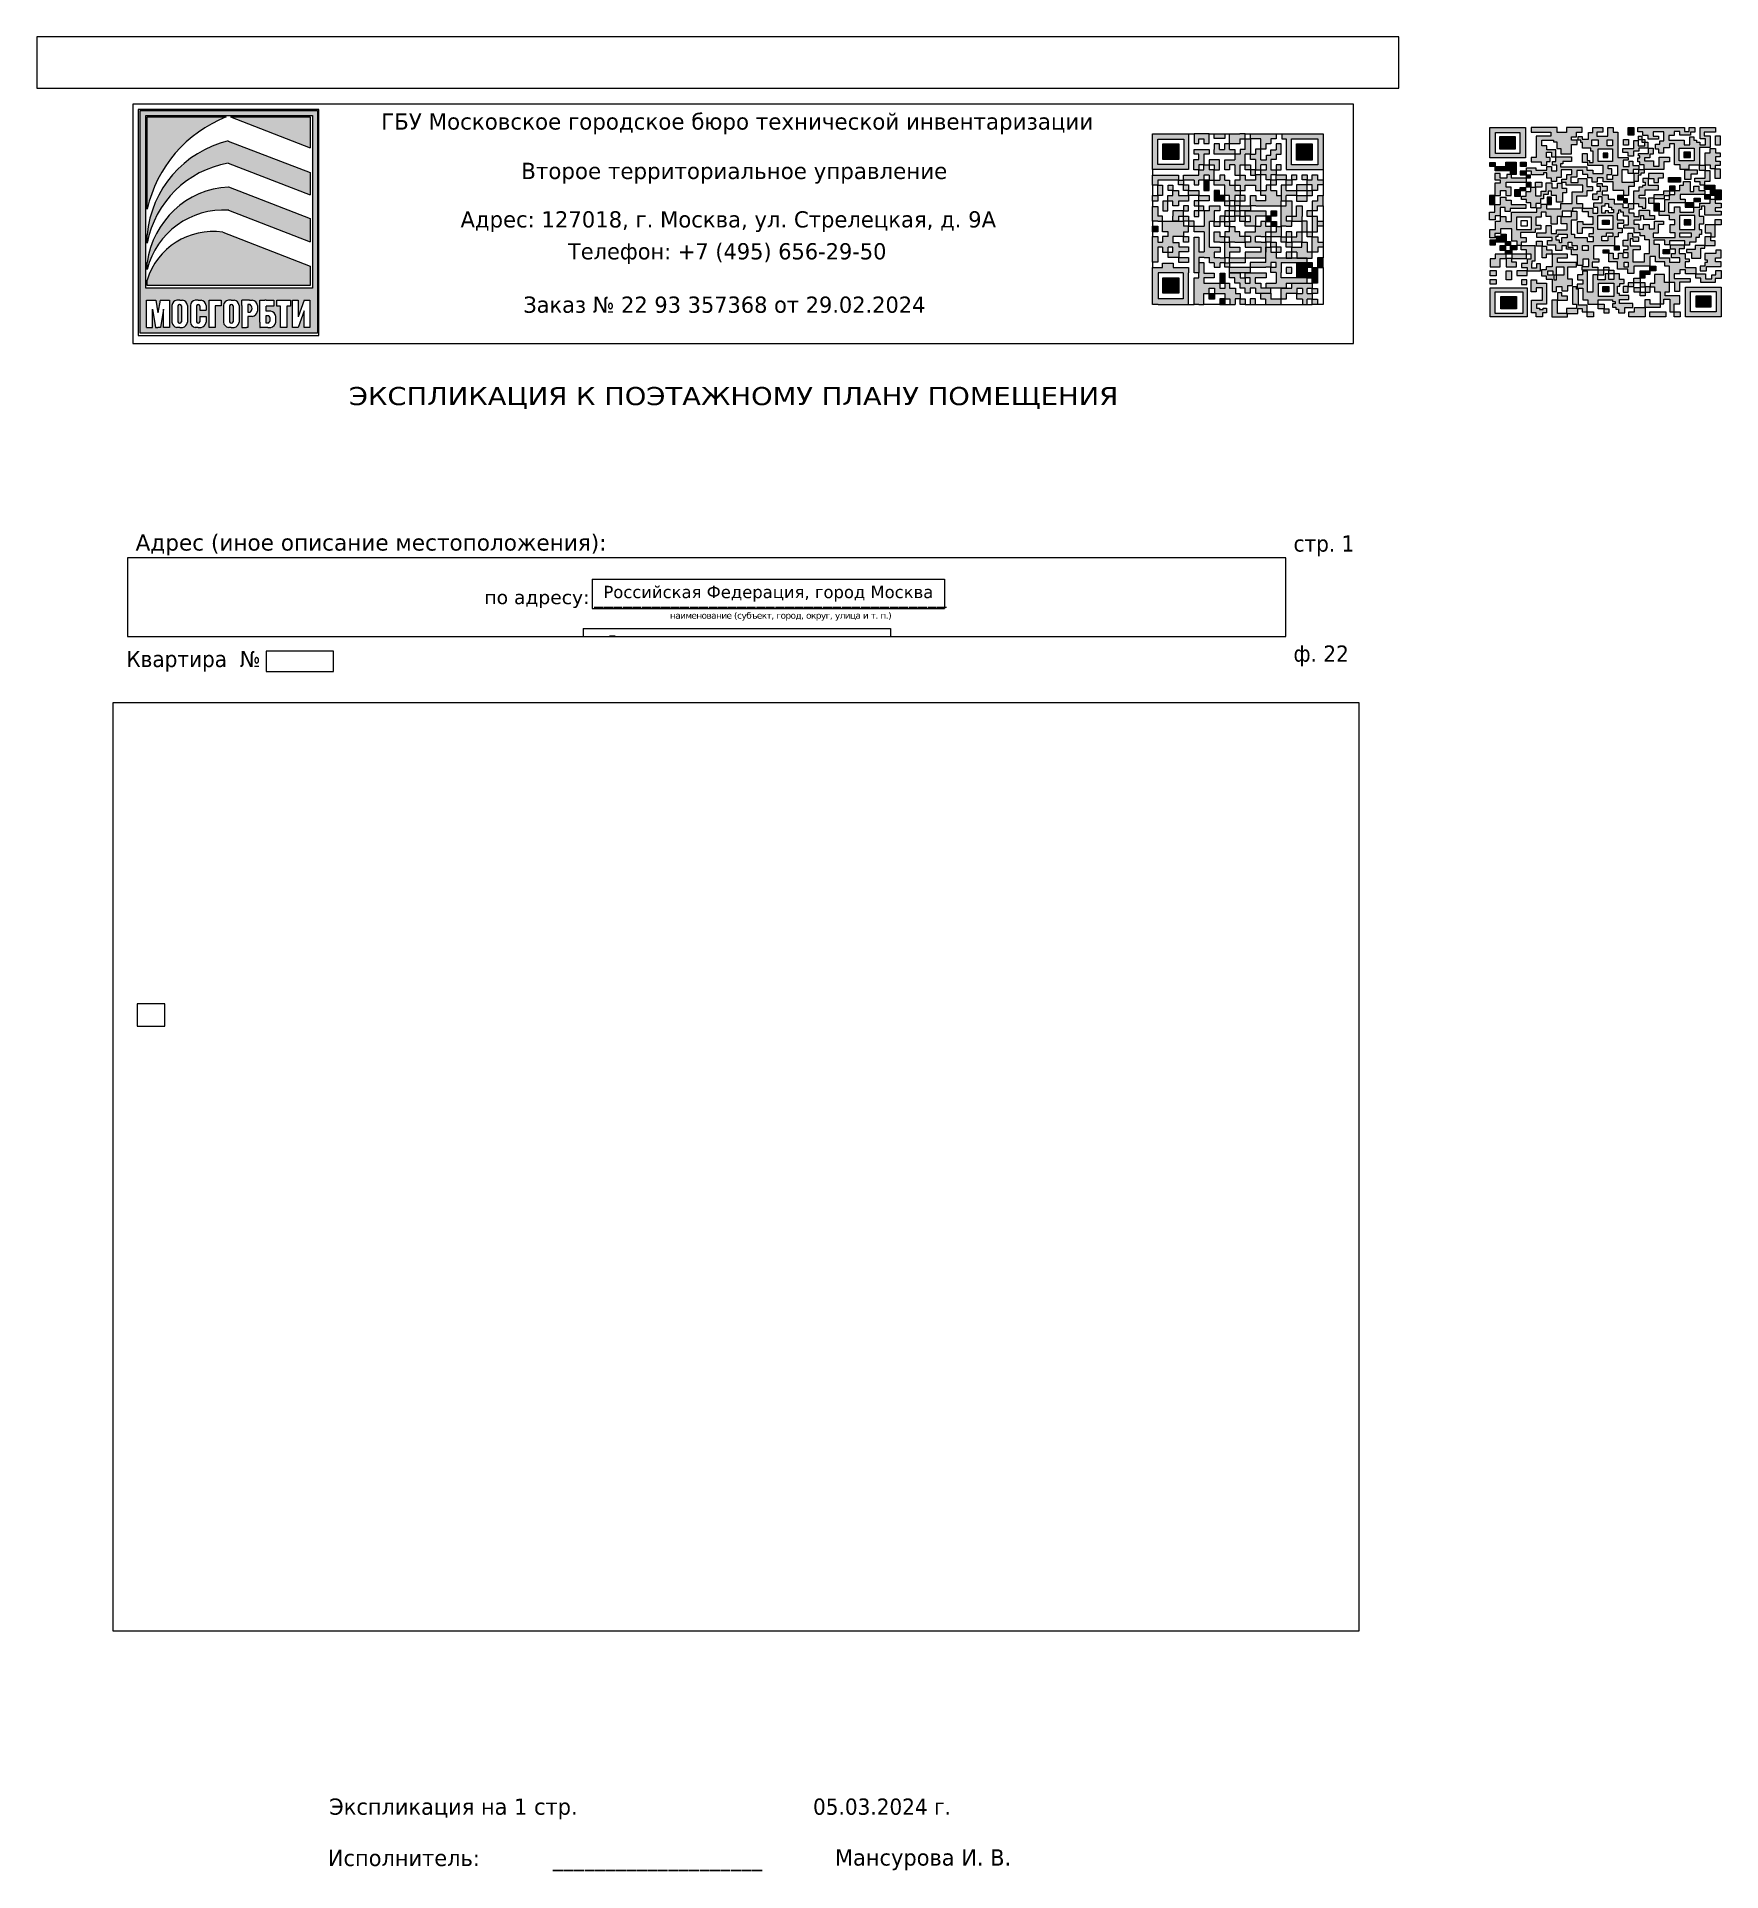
# Paper-space layout 'эк' of a CAD drawing. Header units: millimetres. Extents: x 0 to 260, y 14 to 297.
# The model-space entities are those that its viewports show. They can reach past a viewport. Long polylines and large blocks are cut down to what shows.
import ezdxf

# ---------------------------------------------------------------- set-up
doc = ezdxf.new("R2010")
doc.units = ezdxf.units.MM
doc.layers.get('Defpoints').update_dxf_attribs({"color": 1})
doc.styles.get("Standard").update_dxf_attribs({"font": 'arial.ttf', "width": 0.9, "height": 4.2})
doc.styles.add('город_табл', font='verdana.ttf', dxfattribs={"width": 0.97, "height": 4.2})
doc.styles.add('стиль_город', font='verdana.ttf', dxfattribs={"width": 0.9, "height": 2.8})

psp = doc.layouts.new('эк')

# ---------------------------------------------------------------- texts
at = {"attachment_point": 1, "style": 'стиль_город'}
for s, width, heights, insert, char_height in [('{\\W0.96;ГБУ Московское городское бюро технической инвентаризации}', 205.7332, [0], (53.11, 285.18), 2.5), ('{\\W0.96;Второе территориальное управление}', 205.7332, [0], (74.71, 277.56), 2.5), ('{\\W0.95;Адрес: 127018, г. Москва, ул. Стрелецкая, д. 9А}', 205.7332, [0], (65.35, 270.09), 2.5), ('{\\W0.94;Телефон: +7 (495) 656-29-50}', 205.7332, [0], (81.92, 265.17), 2.5), ('{\\W0.94;Заказ № 22 93 357368 от 29.02.2024}', 205.7332, [0], (75.03, 256.94), 2.5), ('{\\W1.1;ЭКСПЛИКАЦИЯ К ПОЭТАЖНОМУ ПЛАНУ ПОМЕЩЕНИЯ}', 122.4181, [0], (48.13, 243), 2.8), ('{\\W0.97;Адрес (иное описание местоположения):}', 205.7332, [0], (15.25, 220.28), 2.5), ('стр. 1', 122.3517, [3.49], (193.78, 220.12), 2.5), ('{\\H0.89286x;Квартира  №  } ', 205.7332, [0], (13.83, 202.32), 2.8), ('ф. 22', 122.3517, [3.49], (193.78, 203.15), 2.5), ('{\\W0.94;Экспликация на 1 стр.}                                     05.03.2024 г. ', 169.8051, [3.49], (45.09, 25.4), 2.5), ('{\\W0.94;Исполнитель:           ____________________}', 169.8051, [0], (44.9, 17.49), 2.5), ('{\\W0.94;Мансурова И. В.}', 79.7316, [0], (123.09, 17.56), 2.5)]:
    psp.add_mtext_dynamic_manual_height_columns(s, width=width, gutter_width=12.5, heights=heights, dxfattribs=dict(at, insert=insert, char_height=char_height))

msp = doc.modelspace()

# ---------------------------------------------------------------- texts
at = {"attachment_point": 1}
for s, insert, char_height in [('{\\fVerdana|b0|i0|c204|p34;\\W1;по адресу\\fVerdana|b0|i0|c0|p34;:} _____________________________________', (10242.26, 20713.93), 4.2), ('{\\fVerdana|b0|i0|c204|p34;\\W1;\\T0.9;наименование\\fVerdana|b0|i0|c0|p34; (\\fVerdana|b0|i0|c204|p34;субъект, город, округ, улица и т. п.\\fVerdana|b0|i0|c0|p34;)}', (10299.49, 20707.23), 2), ('{\\fVerdana|b0|i0|c204|p34;\\W1;\\T0.9;на часть \\fVerdana|b0|i0|c0|p34;____\\fVerdana|b0|i0|c204|p34;__\\fVerdana|b0|i0|c0|p34; \\fVerdana|b0|i0|c204|p34;этажа  помещ\\fVerdana|b0|i0|c0|p34;.(\\fVerdana|b0|i0|c204|p34;квартира\\fVerdana|b0|i0|c0|p34;) _____\\fVerdana|b0|i0|c204|p34;__}', (10242.26, 20630.54), 4.2)]:
    msp.add_mtext_dynamic_manual_height_columns(s, width=13646.9927, gutter_width=12.5, heights=[0], dxfattribs=dict(at, insert=insert, char_height=char_height))

# ---------------------------------------------------------------- blocks, each defined once
blk = doc.blocks.new('*T36')
at = {"layer": 'Defpoints', "color": 8, "linetype": 'ByBlock', "lineweight": 0, "transparency": 16777216}
for p, q in [((0, 0), (108.7, 0)), ((0, 0), (0, -9)), ((108.7, 0), (108.7, -9)), ((0, -9), (108.7, -9))]:
    blk.add_line(p, q, dxfattribs=at)
at = {"color": 0, "lineweight": 9, "transparency": 16777216, "insert": (54.35, -4.5), "char_height": 3.8, "width": 105.7027, "attachment_point": 5, "style": 'город_табл'}
blk.add_mtext('Российская Федерация, город Москва', dxfattribs=at)
blk = doc.blocks.new('*T37')
at = {"layer": 'Defpoints', "color": 8, "linetype": 'ByBlock', "lineweight": 0, "transparency": 16777216}
for p, q in [((0, 0), (94.69, 0)), ((0, 0), (0, -9)), ((94.69, 0), (94.69, -9)), ((0, -9), (94.69, -9))]:
    blk.add_line(p, q, dxfattribs=at)
at = {"color": 0, "lineweight": 9, "transparency": 16777216, "insert": (47.34, -4.5), "char_height": 3.8, "width": 91.6867, "attachment_point": 5, "style": 'город_табл'}
blk.add_mtext('Внутригородская территория', dxfattribs=at)

# ---------------------------------------------------------------- hatches: boundary and pattern name
at = {"lineweight": 9}
h = msp.add_hatch(color=174, dxfattribs=at)
h.dxf.hatch_style = 1
h.paths.add_polyline_path([(10146.12, 20935.52, 0.371105), (10134.48, 20928.13), (10134.48, 20927.29), (10159.59, 20927.29), (10159.59, 20930.31)], flags=0)
h.paths.add_polyline_path([(10159.59, 20934.06), (10159.59, 20937.63), (10147.01, 20942.5, 0.360369), (10134.48, 20930.87), (10134.48, 20929.8, -0.362617), (10147.04, 20938.92)], flags=0)
h.paths.add_polyline_path([(10159.59, 20941.27), (10159.59, 20944.71), (10146.98, 20949.59, 0.322359), (10134.48, 20935.12), (10134.48, 20933.84, -0.311702), (10146.94, 20946.16)], flags=0)
h.paths.add_polyline_path([(10147.3, 20953.32), (10159.59, 20948.56), (10159.59, 20953.32)], flags=0)
h.paths.add_polyline_path([(10146.65, 20953.32), (10134.48, 20953.32), (10134.48, 20939.1, -0.246902)], flags=0)
h.paths.add_polyline_path([(10160.74, 20919.97), (10160.74, 20954.3), (10133.38, 20954.3), (10133.38, 20919.97)])
h.paths.add_polyline_path([(10134.26, 20926.92), (10134.26, 20953.54), (10159.98, 20953.54), (10159.98, 20926.92)], flags=16)
h.paths.add_polyline_path([(10148.65, 20924.24), (10148.65, 20921.88, -0.390848), (10147.9, 20920.83), (10147.44, 20920.83), (10147.37, 20920.83, -0.437971), (10146.23, 20921.66), (10146.23, 20924.02, -0.390848), (10146.99, 20925.07), (10147.44, 20925.07), (10147.52, 20925.07, -0.437971)], flags=16)
h.paths.add_polyline_path([(10134.48, 20927.29), (10134.48, 20928.13, -0.371105), (10146.12, 20935.52), (10159.59, 20930.31), (10159.59, 20927.29)], flags=0)
h.paths.add_polyline_path([(10149.05, 20925.07), (10149.09, 20925.07), (10149.81, 20925.07), (10150.26, 20925.07), (10150.33, 20925.07, -0.437971), (10151.47, 20924.24), (10151.47, 20923.58, -0.390848), (10150.71, 20922.53), (10149.98, 20922.53), (10149.98, 20920.83), (10149.81, 20920.83), (10149.05, 20920.83), (10149.05, 20921.66), (10149.05, 20924.24)], flags=16)
h.paths.add_polyline_path([(10147.72, 20921.89), (10147.72, 20924.14, 1.056273), (10147.17, 20924.01), (10147.17, 20921.76, 1.056273)], flags=0)
h.paths.add_polyline_path([(10145.89, 20925.07), (10145.89, 20924.2), (10144.94, 20924.2), (10144.94, 20920.83), (10144.02, 20920.83), (10144.02, 20925.07)], flags=16)
h.paths.add_polyline_path([(10149.98, 20923.09), (10149.98, 20923.42), (10149.98, 20924.17), (10149.98, 20924.49, -0.934161)], flags=0)
h.paths.add_polyline_path([(10151.87, 20925.07), (10152.63, 20925.07), (10152.8, 20925.07), (10153.99, 20925.07), (10153.99, 20924.15), (10152.8, 20924.15), (10152.8, 20923.37), (10153.15, 20923.37, -0.437971), (10154.29, 20922.54), (10154.29, 20921.88, -0.390848), (10153.53, 20920.83), (10153.08, 20920.83), (10152.63, 20920.83), (10151.91, 20920.83), (10151.87, 20920.83), (10151.87, 20921.66), (10151.87, 20924.24)], flags=16)
h.paths.add_polyline_path([(10143.55, 20924.24), (10143.55, 20923.53), (10142.61, 20923.53), (10142.61, 20924.14, 1.056273), (10142.07, 20924.01), (10142.07, 20921.76, 1.056273), (10142.61, 20921.89), (10142.61, 20922.51), (10143.55, 20922.51), (10143.55, 20921.88, -0.390848), (10142.79, 20920.83), (10142.34, 20920.83), (10142.27, 20920.83, -0.437971), (10141.13, 20921.66), (10141.13, 20924.02, -0.390848), (10141.89, 20925.07), (10142.34, 20925.07), (10142.41, 20925.07, -0.437971)], flags=16)
h.paths.add_polyline_path([(10152.8, 20921.41), (10152.8, 20921.73), (10152.8, 20922.48), (10152.8, 20922.81, -0.934161)], flags=0)
h.paths.add_polyline_path([(10154.45, 20925.07), (10156.56, 20925.07), (10156.56, 20924.15), (10155.99, 20924.15), (10155.99, 20920.83), (10155.02, 20920.83), (10155.02, 20924.15), (10154.45, 20924.15)], flags=16)
h.paths.add_polyline_path([(10140.7, 20924.24), (10140.7, 20921.88, -0.390848), (10139.94, 20920.83), (10139.49, 20920.83), (10139.41, 20920.83, -0.437971), (10138.28, 20921.66), (10138.28, 20924.02, -0.390848), (10139.04, 20925.07), (10139.49, 20925.07), (10139.56, 20925.07, -0.437971)], flags=16)
h.paths.add_polyline_path([(10139.76, 20921.89), (10139.76, 20924.14, 1.056273), (10139.22, 20924.01), (10139.22, 20921.76, 1.056273)], flags=0)
h.paths.add_polyline_path([(10156.9, 20925.07), (10157.76, 20925.07), (10157.76, 20922.48), (10158.69, 20925.07), (10159.55, 20925.07), (10159.55, 20920.83), (10158.69, 20920.83), (10158.69, 20923.42), (10157.76, 20920.83), (10156.9, 20920.83)], flags=16)
h.paths.add_polyline_path([(10137.9, 20925.07), (10137.9, 20920.83), (10137, 20920.83), (10137, 20923.69), (10136.51, 20920.83), (10136.14, 20920.83), (10135.77, 20920.83), (10135.28, 20923.69), (10135.28, 20920.83), (10134.38, 20920.83), (10134.38, 20925.07), (10135.8, 20925.07), (10136.14, 20923.11), (10136.48, 20925.07)], flags=16)
h.paths.add_polyline_path([(10147.04, 20938.92, 0.362617), (10134.48, 20929.8), (10134.48, 20930.87, -0.360369), (10147.01, 20942.5), (10159.59, 20937.63), (10159.59, 20934.06)], flags=0)
h.paths.add_polyline_path([(10134.48, 20933.84), (10134.48, 20935.12, -0.322359), (10146.98, 20949.59), (10159.59, 20944.71), (10159.59, 20941.27), (10146.94, 20946.16, 0.311702)], flags=0)
h.paths.add_polyline_path([(10134.48, 20939.1), (10134.48, 20953.32), (10146.65, 20953.32, 0.246902)], flags=0)
h.paths.add_polyline_path([(10147.3, 20953.32), (10159.59, 20953.32), (10159.59, 20948.56)], flags=0)
h = msp.add_hatch(color=174, dxfattribs=at)
h.dxf.hatch_style = 1
h.paths.add_polyline_path([(10134.48, 20939.1, -0.246902), (10146.65, 20953.32), (10134.48, 20953.32)])
h.paths.add_polyline_path([(10134.48, 20935.12), (10134.48, 20933.84, -0.311702), (10146.94, 20946.16), (10159.59, 20941.27), (10159.59, 20944.71), (10146.98, 20949.59, 0.322359)])
h.paths.add_polyline_path([(10159.59, 20948.56), (10159.59, 20953.32), (10147.3, 20953.32)])
h.paths.add_polyline_path([(10147.01, 20942.5, 0.360369), (10134.48, 20930.87), (10134.48, 20929.8, -0.362617), (10147.04, 20938.92), (10159.59, 20934.06), (10159.59, 20937.63)])
h.paths.add_polyline_path([(10134.48, 20928.13), (10134.48, 20927.29), (10159.59, 20927.29), (10159.59, 20930.31), (10146.12, 20935.52, 0.371105)])
h = msp.add_hatch(color=174, dxfattribs=at)
h.dxf.hatch_style = 1
h.paths.add_polyline_path([(10139.76, 20924.17, 0.33541), (10139.49, 20924.37, 0.33541), (10139.22, 20924.17), (10139.22, 20921.73, 0.33541), (10139.49, 20921.53, 0.33541), (10139.76, 20921.73)])
h.paths.add_polyline_path([(10147.72, 20924.17, 0.33541), (10147.44, 20924.37, 0.33541), (10147.17, 20924.17), (10147.17, 20921.73, 0.33541), (10147.44, 20921.53, 0.33541), (10147.72, 20921.73)])
h.paths.add_polyline_path([(10150.34, 20924.37), (10149.98, 20924.37), (10149.98, 20924.17), (10149.98, 20923.42), (10149.98, 20923.22), (10150.34, 20923.22, 0.522193)])
h.paths.add_polyline_path([(10153.16, 20922.68), (10152.8, 20922.68), (10152.8, 20922.48), (10152.8, 20921.73), (10152.8, 20921.53), (10153.16, 20921.53, 0.522193)])

# ---------------------------------------------------------------- linework, layer by layer
at = {"color": 174, "lineweight": 9}
for p, q in [((10147.3, 20953.32), (10159.59, 20948.56)), ((10146.98, 20949.59), (10159.59, 20944.71)), ((10146.94, 20946.16), (10159.59, 20941.27)), ((10147.01, 20942.5), (10159.59, 20937.63)), ((10147.04, 20938.92), (10159.59, 20934.06)), ((10146.12, 20935.52), (10159.59, 20930.31)), ((10134.38, 20920.83), (10134.38, 20925.07)), ((10134.38, 20925.07), (10135.8, 20925.07)), ((10135.28, 20920.83), (10135.28, 20923.69)), ((10135.28, 20923.69), (10135.77, 20920.83)), ((10135.8, 20925.07), (10136.14, 20923.11)), ((10136.48, 20925.07), (10136.14, 20923.11)), ((10136.48, 20925.07), (10137.9, 20925.07)), ((10137, 20923.69), (10136.51, 20920.83)), ((10137, 20920.83), (10137, 20923.69)), ((10137.9, 20925.07), (10137.9, 20920.83)), ((10138.28, 20924.24), (10138.28, 20921.66)), ((10139.49, 20925.07), (10139.04, 20925.07)), ((10139.22, 20924.17), (10139.22, 20921.73)), ((10139.49, 20925.07), (10139.94, 20925.07)), ((10139.76, 20924.17), (10139.76, 20921.73)), ((10140.7, 20924.24), (10140.7, 20921.66)), ((10141.13, 20924.24), (10141.13, 20921.66)), ((10142.34, 20925.07), (10141.89, 20925.07)), ((10142.07, 20924.17), (10142.07, 20921.73)), ((10142.34, 20925.07), (10142.79, 20925.07)), ((10142.61, 20924.17), (10142.61, 20923.53)), ((10142.61, 20923.53), (10143.55, 20923.53)), ((10143.55, 20924.24), (10143.55, 20923.53)), ((10144.02, 20920.83), (10144.02, 20925.07)), ((10144.02, 20925.07), (10145.89, 20925.07)), ((10145.89, 20924.2), (10144.94, 20924.2)), ((10144.94, 20924.2), (10144.94, 20920.83)), ((10145.89, 20925.07), (10145.89, 20924.2)), ((10146.23, 20924.24), (10146.23, 20921.66)), ((10147.44, 20925.07), (10146.99, 20925.07)), ((10147.17, 20924.17), (10147.17, 20921.73)), ((10147.44, 20925.07), (10147.9, 20925.07)), ((10147.72, 20924.17), (10147.72, 20921.73)), ((10148.65, 20924.24), (10148.65, 20921.66)), ((10149.05, 20924.24), (10149.05, 20925.07)), ((10149.05, 20925.07), (10149.09, 20925.07)), ((10149.05, 20924.24), (10149.05, 20921.66)), ((10149.81, 20925.07), (10149.09, 20925.07)), ((10150.26, 20925.07), (10149.81, 20925.07)), ((10150.34, 20924.37), (10149.98, 20924.37)), ((10149.98, 20924.37), (10149.98, 20924.17)), ((10149.98, 20924.17), (10149.98, 20923.42)), ((10149.98, 20923.42), (10149.98, 20923.22)), ((10149.98, 20923.22), (10150.34, 20923.22)), ((10150.26, 20925.07), (10150.71, 20925.07)), ((10151.47, 20924.24), (10151.47, 20923.36)), ((10151.87, 20924.24), (10151.87, 20925.07)), ((10151.87, 20925.07), (10152.63, 20925.07)), ((10151.87, 20921.66), (10151.87, 20924.24)), ((10152.8, 20925.07), (10152.63, 20925.07)), ((10152.8, 20925.07), (10153.99, 20925.07)), ((10152.8, 20923.37), (10152.8, 20924.15)), ((10153.99, 20924.15), (10152.8, 20924.15)), ((10153.53, 20923.37), (10152.8, 20923.37)), ((10153.99, 20925.07), (10153.99, 20924.15)), ((10158.69, 20925.07), (10157.76, 20922.48)), ((10158.69, 20923.42), (10157.76, 20920.83)), ((10134.38, 20920.83), (10135.28, 20920.83)), ((10135.77, 20920.83), (10136.14, 20920.83)), ((10136.51, 20920.83), (10136.14, 20920.83)), ((10137.9, 20920.83), (10137, 20920.83)), ((10139.49, 20920.83), (10139.04, 20920.83)), ((10139.49, 20920.83), (10139.94, 20920.83)), ((10142.34, 20920.83), (10141.89, 20920.83)), ((10142.34, 20920.83), (10142.79, 20920.83)), ((10142.61, 20922.51), (10143.55, 20922.51)), ((10142.61, 20922.51), (10142.61, 20921.73)), ((10143.55, 20922.51), (10143.55, 20921.66)), ((10144.94, 20920.83), (10144.02, 20920.83)), ((10147.44, 20920.83), (10146.99, 20920.83)), ((10147.44, 20920.83), (10147.9, 20920.83)), ((10149.05, 20921.66), (10149.05, 20920.83)), ((10149.05, 20920.83), (10149.81, 20920.83)), ((10149.98, 20920.83), (10149.81, 20920.83)), ((10150.71, 20922.53), (10149.98, 20922.53)), ((10149.98, 20922.53), (10149.98, 20920.83)), ((10151.87, 20921.66), (10151.87, 20920.83)), ((10151.87, 20920.83), (10151.91, 20920.83)), ((10152.63, 20920.83), (10151.91, 20920.83)), ((10153.08, 20920.83), (10152.63, 20920.83)), ((10152.8, 20922.48), (10152.8, 20922.68)), ((10152.8, 20922.68), (10153.16, 20922.68)), ((10152.8, 20921.73), (10152.8, 20922.48)), ((10152.8, 20921.53), (10152.8, 20921.73)), ((10153.16, 20921.53), (10152.8, 20921.53)), ((10153.08, 20920.83), (10153.53, 20920.83)), ((10154.29, 20921.66), (10154.29, 20922.54))]:
    msp.add_line(p, q, dxfattribs=at)
for points in [[(10133.38, 20954.3), (10160.74, 20954.3), (10160.74, 20919.97), (10133.38, 20919.97)], [(10134.26, 20953.54), (10159.98, 20953.54), (10159.98, 20926.92), (10134.26, 20926.92)]]:
    msp.add_lwpolyline(points, close=True, dxfattribs=at)
for points in [[(10134.48, 20939.1), (10134.48, 20953.32), (10146.65, 20953.32)], [(10147.3, 20953.32), (10159.59, 20953.32), (10159.59, 20948.56)], [(10159.59, 20944.71), (10159.59, 20941.27)], [(10159.59, 20937.63), (10159.59, 20934.06)], [(10134.48, 20933.84), (10134.48, 20935.12)], [(10134.48, 20929.8), (10134.48, 20930.87)], [(10159.59, 20930.31), (10159.59, 20927.29), (10134.48, 20927.29), (10134.48, 20928.13)], [(10155.02, 20924.15), (10154.45, 20924.15), (10154.45, 20925.07), (10156.56, 20925.07), (10156.56, 20924.15), (10155.99, 20924.15)], [(10155.99, 20924.15), (10155.99, 20920.83), (10155.02, 20920.83), (10155.02, 20924.15)], [(10157.76, 20920.83), (10156.9, 20920.83), (10156.9, 20925.07), (10157.76, 20925.07), (10157.76, 20922.48)], [(10158.69, 20925.07), (10159.55, 20925.07), (10159.55, 20920.83), (10158.69, 20920.83), (10158.69, 20923.42)]]:
    msp.add_lwpolyline(points, dxfattribs=at)
for centre, radius, start, end in [((10154.08, 20934.63), 20.1, 111.677, 167.1532), ((10150.78, 20933.67), 16.37, 103.4306, 174.8994), ((10149.64, 20930.98), 15.43, 100.056, 169.3054), ((10147.77, 20929.12), 13.4, 93.2369, 172.5074), ((10146.22, 20926.84), 12.11, 86.1142, 165.8402), ((10144.59, 20925.06), 10.57, 81.6761, 163.1168), ((10139.23, 20924.13), 0.954, 101.3867, 173.2215), ((10139.48, 20924.09), 0.281, 89.2725, 163.4403), ((10139.49, 20924.09), 0.281, 16.5597, 90.7275), ((10139.75, 20924.13), 0.954, 6.7785, 78.6133), ((10142.08, 20924.13), 0.954, 101.3867, 173.2215), ((10142.34, 20924.09), 0.281, 89.2725, 163.4403), ((10142.34, 20924.09), 0.281, 16.5597, 90.7275), ((10142.6, 20924.13), 0.954, 6.7785, 78.6133), ((10147.18, 20924.13), 0.954, 101.3867, 173.2215), ((10147.44, 20924.09), 0.281, 89.2725, 163.4403), ((10147.45, 20924.09), 0.281, 16.5597, 90.7275), ((10147.71, 20924.13), 0.954, 6.7785, 78.6133), ((10149.94, 20923.79), 0.703, 304.8535, 55.1465), ((10150.52, 20924.13), 0.954, 6.7785, 78.6133), ((10150.52, 20923.47), 0.954, 281.3867, 353.2215), ((10153.34, 20922.43), 0.954, 6.7785, 78.6133), ((10139.23, 20921.77), 0.954, 186.7785, 258.6133), ((10139.48, 20921.81), 0.281, 196.5597, 270.7275), ((10139.49, 20921.81), 0.281, 269.2725, 343.4403), ((10139.75, 20921.77), 0.954, 281.3867, 353.2215), ((10142.08, 20921.77), 0.954, 186.7785, 258.6133), ((10142.34, 20921.81), 0.281, 196.5597, 270.7275), ((10142.34, 20921.81), 0.281, 269.2725, 343.4403), ((10142.6, 20921.77), 0.954, 281.3867, 353.2215), ((10147.18, 20921.77), 0.954, 186.7785, 258.6133), ((10147.44, 20921.81), 0.281, 196.5597, 270.7275), ((10147.45, 20921.81), 0.281, 269.2725, 343.4403), ((10147.71, 20921.77), 0.954, 281.3867, 353.2215), ((10152.76, 20922.11), 0.703, 304.8535, 55.1465), ((10153.34, 20921.77), 0.954, 281.3867, 353.2215)]:
    msp.add_arc(centre, radius, start, end, dxfattribs=at)

# ---------------------------------------------------------------- block references
for name, p in [('*T36', (10275.46, 20717.43)), ('*T37', (10272.75, 20702.17))]:
    msp.add_blockref(name, p)

msp.set_redraw_order([(e.dxf.handle, doc.entitydb.next_handle()) for e in msp.query("TEXT MTEXT ATTDEF DIMENSION ARC_DIMENSION")])  # texts and dimensions are drawn at this point

# ---------------------------------------------------------------- hatches: boundary and pattern name
at = {"lineweight": 9}
h = psp.add_hatch(color=256, dxfattribs=at)
h.dxf.hatch_style = 1
h.paths.add_polyline_path([(224.03, 278.32), (229.56, 278.32), (229.56, 283.02), (224.03, 283.02)])
h.paths.add_polyline_path([(224.9, 282.22), (228.7, 282.22), (228.7, 279), (224.9, 279)], flags=16)
h = psp.add_hatch(color=256, dxfattribs=at)
h.dxf.hatch_style = 1
h.paths.add_polyline_path([(231.12, 269.2), (231.96, 269.2), (231.96, 269.96), (232.72, 269.96), (232.72, 269.27), (233.51, 269.27), (233.51, 268.09), (234.42, 268.09), (234.42, 269.27), (235.21, 269.27), (235.21, 270.08), (236.79, 270.08), (236.79, 270.55), (238.34, 270.55), (238.34, 271.29), (237.39, 271.29), (237.39, 272.43), (239, 272.43), (239, 273.24), (239.89, 273.24), (239.89, 273.89), (239.03, 273.89), (239.03, 275.13), (237.65, 275.13), (237.65, 274.52), (236.56, 274.52), (236.56, 275.35), (237.47, 275.35), (237.47, 276.38), (238.37, 276.38), (238.37, 275.76), (239.17, 275.76), (239.17, 275.25), (239.85, 275.25), (239.85, 274.59), (240.61, 274.59), (240.61, 275.24), (241.51, 275.24), (241.51, 274.6), (243.06, 274.6), (243.06, 273.29), (244.69, 273.29), (244.69, 272.53), (245.41, 272.53), (245.41, 273.89), (246.28, 273.89), (246.28, 274.55), (244.39, 274.55), (244.39, 276.48), (245.4, 276.48), (245.4, 275.93), (246.13, 275.93), (246.13, 276.53), (247.02, 276.53), (247.02, 277.13), (246.09, 277.13), (246.09, 277.8), (245.51, 277.8), (245.51, 276.98), (244.63, 276.98), (244.63, 277.96), (245.36, 277.96), (245.36, 278.38), (243.77, 278.38), (243.77, 282.3), (243.05, 282.3), (243.05, 283.02), (242.25, 283.02), (242.25, 281.68), (240.57, 281.68), (240.57, 282.27), (241.47, 282.27), (241.47, 283.02), (239.91, 283.02), (239.91, 282.25), (239.28, 282.25), (239.28, 281.22), (238.29, 281.22), (238.29, 281.61), (237.68, 281.61), (237.68, 281.04), (238.1, 281.04), (238.1, 280.67), (238.35, 280.67), (238.35, 279.82), (239.63, 279.82), (239.63, 279.37), (240, 279.37), (240, 277.63), (239.42, 277.63), (239.42, 277.9), (239.07, 277.9), (239.07, 279), (238.35, 279), (238.35, 277.6), (239.16, 277.6), (239.16, 277.12), (241.52, 277.12), (241.52, 275.9), (239.94, 275.9), (239.94, 276.43), (238.99, 276.43), (238.99, 276.96), (234.97, 276.96), (234.97, 277.39), (235.33, 277.39), (235.33, 277.77), (236.63, 277.77), (236.63, 278.47), (234.21, 278.47), (234.21, 277.74), (233.72, 277.74), (233.72, 277.19), (234.39, 277.19), (234.39, 276.34), (233.55, 276.34), (233.55, 276.98), (232.84, 276.98), (232.84, 276.4), (231.14, 276.4), (231.14, 276.77), (229.72, 276.77), (229.72, 276.29), (230.47, 276.29), (230.47, 275.73), (232.34, 275.73), (232.34, 276.03), (232.83, 276.03), (232.83, 275.2), (233.55, 275.2), (233.55, 274.69), (234.34, 274.69), (234.34, 275.29), (235.06, 275.29), (235.06, 276.45), (236.72, 276.45), (236.72, 275.78), (235.9, 275.78), (235.9, 275.03), (235.13, 275.03), (235.13, 274.52), (235.81, 274.52), (235.81, 274.11), (238.39, 274.11), (238.39, 273.1), (236.73, 273.1), (236.73, 271.28), (235.01, 271.28), (235.01, 270.46), (232.77, 270.46), (232.77, 271.18), (231.98, 271.18), (231.98, 270.61), (231.32, 270.61), (231.32, 269.93), (227.38, 269.93), (227.38, 268.51), (226.51, 268.51), (226.51, 269.27), (225.71, 269.27), (225.71, 268.58), (224.9, 268.58), (224.9, 267.3), (224.03, 267.3), (224.03, 265.97), (224.84, 265.97), (224.84, 266.68), (225.72, 266.68), (225.72, 267.37), (227.45, 267.37), (227.45, 265.49), (228.27, 265.49), (228.27, 264.81), (228.86, 264.81), (228.86, 265.35), (229.66, 265.35), (229.66, 266.02), (228.79, 266.02), (228.79, 266.81), (231.04, 266.81), (231.04, 267.32), (231.94, 267.32), (231.94, 267.95), (231.12, 267.95)])
h.paths.add_polyline_path([(228.18, 269.16), (230.47, 269.16), (230.47, 267.29), (228.18, 267.29)], flags=16)
h.paths.add_polyline_path([(228.85, 268.62), (229.85, 268.62), (229.85, 267.83), (228.85, 267.83)], flags=0)
h.paths.add_polyline_path([(242.16, 275.01), (242.16, 275.77), (242.84, 275.77), (242.84, 276.61), (242.31, 276.61), (242.31, 277.12), (243.76, 277.12), (243.76, 275.62), (242.99, 275.62), (242.99, 275.01)], flags=16)
h.paths.add_polyline_path([(240.73, 277.75), (240.73, 279.7), (242.97, 279.7), (242.97, 277.75)], flags=16)
h.paths.add_polyline_path([(239.76, 280.17), (239.76, 281.09), (240.73, 281.09), (240.73, 280.17)], flags=16)
h.paths.add_polyline_path([(241.5, 278.38), (241.5, 279.02), (242.27, 279.02), (242.27, 278.38)], flags=0)
h.paths.add_polyline_path([(242.16, 280.17), (242.16, 281.09), (242.97, 281.09), (242.97, 280.17)], flags=16)
h = psp.add_hatch(color=256, dxfattribs=at)
h.dxf.hatch_style = 1
h.paths.add_polyline_path([(232.8, 279.2), (233.56, 279.2), (233.56, 278.47), (234.21, 278.47), (234.21, 279.56), (232.86, 279.56), (232.86, 280.17), (232.05, 280.17), (232.05, 281.06), (233.89, 281.06), (233.89, 280.78), (234.4, 280.78), (234.4, 279.76), (234.99, 279.76), (234.99, 278.94), (236.63, 278.94), (236.63, 280.38), (237.51, 280.38), (237.51, 281.04), (236.63, 281.04), (236.63, 281.55), (237.43, 281.55), (237.43, 282.29), (238.28, 282.29), (238.28, 283.02), (235.86, 283.02), (235.86, 282.24), (234.42, 282.24), (234.42, 283.02), (230.44, 283.02), (230.44, 282.29), (233.46, 282.29), (233.46, 281.64), (231.21, 281.64), (231.21, 278.4), (230.45, 278.4), (230.45, 277.69), (231.98, 277.69), (231.98, 277.2), (232.86, 277.2), (232.86, 277.75), (233.35, 277.75), (233.35, 278.38), (232.8, 278.38)])
h = psp.add_hatch(color=256, dxfattribs=at)
h.dxf.hatch_style = 1
h.paths.add_polyline_path([(246.24, 283.02), (245.38, 283.02), (245.38, 281.8), (246.24, 281.8)])
h = psp.add_hatch(color=256, dxfattribs=at)
h.dxf.hatch_style = 1
h.paths.add_polyline_path([(254.03, 281.04), (251.66, 281.04), (251.66, 281.76), (252.45, 281.76), (252.45, 282.37), (253.33, 282.37), (253.33, 281.82), (254.99, 281.82), (254.99, 282.27), (255.65, 282.27), (255.65, 283.02), (254.77, 283.02), (254.77, 282.38), (254.06, 282.38), (254.06, 283.02), (246.88, 283.02), (246.88, 282.33), (247.66, 282.33), (247.66, 281.76), (248.45, 281.76), (248.45, 281.2), (250.07, 281.2), (250.07, 281.69), (249.21, 281.69), (249.21, 282.35), (250.9, 282.35), (250.9, 280.96), (250.24, 280.96), (250.24, 280.45), (249.61, 280.45), (249.61, 279.68), (250.13, 279.68), (250.13, 279.03), (250.83, 279.03), (250.83, 279.88), (251.73, 279.88), (251.73, 280.5), (252.51, 280.5), (252.51, 277.23), (253.41, 277.23), (253.41, 276.55), (254.71, 276.55), (254.71, 277.18), (256.37, 277.18), (256.37, 279.9), (258, 279.9), (258, 281.74), (257.1, 281.74), (257.1, 282.28), (258.84, 282.28), (258.84, 283.02), (256.49, 283.02), (256.49, 281.27), (257.3, 281.27), (257.3, 280.31), (256.42, 280.31), (256.42, 280.76), (255.93, 280.76), (255.93, 281.06), (255.53, 281.06), (255.53, 281.54), (254.91, 281.54), (254.91, 280.32), (254.03, 280.32)])
h.paths.add_polyline_path([(253.24, 279.84), (255.55, 279.84), (255.55, 277.85), (253.24, 277.85)], flags=16)
h.paths.add_polyline_path([(253.96, 279.18), (254.99, 279.18), (254.99, 278.39), (253.96, 278.39)], flags=0)
h.paths.add_polyline_path([(254.99, 279.18), (253.96, 279.18), (253.96, 278.39), (254.99, 278.39)], flags=0)
h = psp.add_hatch(color=0, dxfattribs=at)
h.dxf.hatch_style = 1
h.paths.add_polyline_path([(172.03, 282.05), (172.03, 276.53), (177.61, 276.53), (177.61, 282.05)])
h.paths.add_polyline_path([(176.85, 281.21), (176.85, 277.28), (172.86, 277.28), (172.86, 281.21)], flags=16)
h.paths.add_polyline_path([(176.09, 280.47), (176.09, 278.07), (173.63, 278.07), (173.63, 280.47)], flags=0)
h.paths.add_polyline_path([(173.63, 278.07), (176.09, 278.07), (176.09, 280.47), (173.63, 280.47)], flags=0)
h = psp.add_hatch(color=0, dxfattribs=at)
h.dxf.hatch_style = 1
h.paths.add_polyline_path([(176.09, 280.47), (173.63, 280.47), (173.63, 278.07), (176.09, 278.07)])
h = psp.add_hatch(color=0, dxfattribs=at)
h.dxf.hatch_style = 1
h.paths.add_polyline_path([(180.78, 282.05), (178.47, 282.05), (178.47, 280.51), (179.17, 280.51), (179.17, 281.23), (179.96, 281.23), (179.96, 280.51), (180.78, 280.51)])
h.paths.add_polyline_path([(183.17, 282.05), (181.56, 282.05), (181.56, 281.28), (183.17, 281.28)])
h.paths.add_polyline_path([(185.53, 281.27), (186.31, 281.27), (186.31, 282.05), (185.53, 282.05), (183.92, 282.05), (183.92, 280.5), (185.53, 280.5)])
h.paths.add_polyline_path([(191.13, 282.05), (187.16, 282.05), (187.16, 281.25), (188.75, 281.25), (188.75, 279.64), (189.5, 279.64), (189.5, 280.48), (190.26, 280.48), (190.26, 281.25), (191.13, 281.25)])
h.paths.add_polyline_path([(187.16, 281.27), (186.31, 281.27), (186.31, 279.61), (185.56, 279.61), (185.56, 278.88), (184.76, 278.88), (184.76, 278.87), (184.76, 278.01), (183.18, 278.01), (183.18, 277.27), (183.18, 276.5), (183.9, 276.5), (183.9, 277.27), (184.76, 277.27), (184.76, 275.66), (185.56, 275.66), (185.56, 277.26), (186.31, 277.26), (186.31, 278.89), (187.16, 278.89)])
h.paths.add_polyline_path([(184.76, 279.63), (183.92, 279.63), (183.92, 280.5), (183.16, 280.5), (183.16, 279.63), (182.36, 279.63), (182.36, 280.46), (181.57, 280.46), (181.57, 279.63), (181.57, 278.87), (184.76, 278.87)])
h.paths.add_polyline_path([(180.78, 279.63), (178.47, 279.63), (178.47, 278.87), (179.18, 278.87), (179.18, 278.07), (178.43, 278.07), (178.43, 276.5), (179.18, 276.5), (179.18, 277.27), (179.93, 277.27), (179.93, 278.87), (180.78, 278.87)])
h.paths.add_polyline_path([(181.55, 276.5), (180.77, 276.5), (180.77, 277.27), (179.93, 277.27), (179.93, 276.5), (179.18, 276.5), (179.18, 275.66), (176.84, 275.66), (176.84, 274.88), (178.44, 274.88), (178.44, 274.14), (179.18, 274.14), (179.18, 274.88), (179.93, 274.88), (179.93, 275.67), (180.77, 275.67), (180.77, 274.87), (181.55, 274.87)])
h.paths.add_polyline_path([(182.39, 278.01), (180.77, 278.01), (180.77, 277.27), (181.55, 277.27), (181.55, 276.5), (182.39, 276.5), (182.39, 277.27)])
h = psp.add_hatch(color=0, dxfattribs=at)
h.dxf.hatch_style = 1
h.paths.add_polyline_path([(183.89, 274.87), (183.18, 274.87), (183.18, 275.65), (182.41, 275.65), (182.41, 274.87), (181.55, 274.87), (181.55, 274.13), (183.18, 274.13), (183.18, 273.27), (183.18, 272.52), (183.93, 272.52), (183.93, 271.7), (184.76, 271.7), (184.76, 272.52), (185.56, 272.52), (185.56, 273.27), (184.76, 273.27), (184.76, 274.13), (183.89, 274.13)])
h.paths.add_polyline_path([(188.75, 275.69), (187.92, 275.69), (187.92, 274.88), (186.34, 274.88), (186.34, 275.66), (185.56, 275.66), (185.56, 274.88), (184.76, 274.88), (184.76, 274.13), (185.56, 274.13), (185.56, 273.27), (186.34, 273.27), (186.34, 274.13), (187.92, 274.13), (187.92, 273.27), (188.75, 273.27)])
h.paths.add_polyline_path([(190.3, 278.05), (191.12, 278.05), (191.12, 278.9), (191.87, 278.9), (191.87, 280.47), (191.12, 280.47), (191.12, 279.58), (190.3, 279.58), (190.3, 278.76), (189.6, 278.76), (189.6, 278), (188.75, 278), (188.75, 279.64), (187.92, 279.64), (187.92, 278.89), (187.16, 278.89), (187.16, 278.07), (187.92, 278.07), (187.92, 276.5), (188.75, 276.5), (188.75, 277.26), (189.6, 277.26), (189.6, 276.5), (188.75, 276.5), (188.75, 275.69), (189.56, 275.69), (189.56, 274.92), (190.3, 274.92), (190.3, 275.69), (191.11, 275.69), (191.11, 276.5), (190.3, 276.5)])
h.paths.add_polyline_path([(187.16, 277.26), (186.31, 277.26), (186.31, 276.47), (187.16, 276.47)])
h.paths.add_polyline_path([(187.92, 276.47), (187.16, 276.47), (187.16, 275.65), (187.92, 275.65), (187.92, 275.69)], flags=17)
h.paths.add_polyline_path([(191.9, 277.27), (191.11, 277.27), (191.11, 276.5), (191.9, 276.5)])
h.paths.add_polyline_path([(192.63, 275.69), (191.11, 275.69), (191.11, 274.92), (192.63, 274.92)])
h.paths.add_polyline_path([(191.11, 274.92), (190.3, 274.92), (190.3, 274.11), (191.11, 274.11)])
h = psp.add_hatch(color=0, dxfattribs=at)
h.dxf.hatch_style = 1
h.paths.add_polyline_path([(191.97, 282.05), (191.97, 281.23), (192.64, 281.23), (192.64, 276.53), (198.37, 276.53), (198.37, 282.05)])
h.paths.add_polyline_path([(197.51, 281.23), (197.51, 277.24), (193.49, 277.24), (193.49, 281.23)], flags=16)
h.paths.add_polyline_path([(196.66, 280.46), (196.66, 277.99), (194.26, 277.99), (194.26, 280.46)], flags=0)
h.paths.add_polyline_path([(194.26, 280.46), (194.26, 277.99), (196.66, 277.99), (196.66, 280.46)], flags=0)
h = psp.add_hatch(color=0, dxfattribs=at)
h.dxf.hatch_style = 1
h.paths.add_polyline_path([(196.66, 280.46), (194.26, 280.46), (194.26, 277.99), (196.66, 277.99)])
h = psp.add_hatch(color=256, dxfattribs=at)
h.dxf.hatch_style = 1
h.paths.add_polyline_path([(225.58, 281.63), (225.58, 279.64), (227.95, 279.64), (227.95, 281.63)])
h = psp.add_hatch(color=256, dxfattribs=at)
h.dxf.hatch_style = 1
h.paths.add_polyline_path([(245.45, 281.13), (244.68, 281.13), (244.68, 280.27), (245.45, 280.27)])
h.paths.add_polyline_path([(248.4, 280.73), (247.94, 280.73), (247.94, 280.19), (246.9, 280.19), (246.9, 280.98), (246.26, 280.98), (246.26, 279.77), (244.58, 279.77), (244.58, 279.15), (245.37, 279.15), (245.37, 278.58), (246.19, 278.58), (246.19, 279.35), (247.03, 279.35), (247.03, 279.82), (248.4, 279.82)])
h.paths.add_polyline_path([(247.94, 281.15), (247.47, 281.15), (247.47, 280.73), (247.94, 280.73)])
h.paths.add_polyline_path([(247.47, 281.65), (246.9, 281.65), (246.9, 281.15), (247.47, 281.15)])
h = psp.add_hatch(color=256, dxfattribs=at)
h.dxf.hatch_style = 1
h.paths.add_polyline_path([(259.59, 281.71), (258.84, 281.71), (258.84, 280.27), (259.59, 280.27)])
h.paths.add_polyline_path([(259.59, 279.1), (258.86, 279.1), (258.86, 279.74), (258, 279.74), (258, 279.1), (257.25, 279.1), (257.25, 277.18), (258.08, 277.17), (258.08, 276.63), (258.8, 276.63), (258.8, 277.16), (259.59, 277.16), (259.59, 277.8), (258.82, 277.8), (258.82, 278.47), (259.59, 278.47)])
h.paths.add_polyline_path([(257.25, 277.18), (256.37, 277.18), (256.37, 276.36), (257.25, 276.36)])
h.paths.add_polyline_path([(256.08, 276.41), (254.06, 276.41), (254.06, 275.06), (255.08, 275.06), (255.08, 275.88), (256.08, 275.88)])
h.paths.add_polyline_path([(257.97, 276.36), (257.25, 276.36), (257.25, 275.17), (255.64, 275.17), (255.64, 274.61), (256.46, 274.61), (256.46, 274.09), (257.15, 274.09), (257.15, 274.7), (257.97, 274.7)])
h.paths.add_polyline_path([(259.59, 276.63), (258.8, 276.63), (258.8, 275.15), (259.59, 275.15)])
h = psp.add_hatch(color=256, dxfattribs=at)
h.dxf.hatch_style = 1
h.paths.add_polyline_path([(224.89, 277.63), (224.03, 277.63), (224.03, 277.01), (224.89, 277.01)])
h = psp.add_hatch(color=256, dxfattribs=at)
h.dxf.hatch_style = 1
h.paths.add_polyline_path([(228.09, 277.66), (226.5, 277.66), (226.5, 277.01), (224.89, 277.01), (224.89, 276.3), (227.23, 276.3), (227.23, 275.76), (228.09, 275.76)])
h = psp.add_hatch(color=256, dxfattribs=at)
h.dxf.hatch_style = 1
h.paths.add_polyline_path([(228.8, 277), (229.63, 277), (229.63, 277.66), (228.8, 277.66)])
h = psp.add_hatch(color=256, dxfattribs=at)
h.dxf.hatch_style = 1
h.paths.add_polyline_path([(241.5, 278.38), (242.27, 278.38), (242.27, 279.02), (241.5, 279.02)])
h = psp.add_hatch(color=256, dxfattribs=at)
h.dxf.hatch_style = 1
h.paths.add_polyline_path([(249.28, 277.87), (247.9, 277.87), (247.9, 278.33), (248.73, 278.33), (248.73, 278.88), (249.22, 278.88), (249.22, 279.82), (248.49, 279.82), (248.49, 278.97), (247.03, 278.97), (246.96, 278.97), (246.96, 278.63), (247.19, 278.63), (247.19, 278.32), (246.85, 278.32), (246.85, 277.73), (247.16, 277.73), (247.16, 277.24), (247.83, 277.24), (247.83, 276.51), (250.86, 276.51), (250.86, 277.71), (251.73, 277.71), (251.73, 278.44), (250.17, 278.44), (250.17, 277.05), (249.28, 277.05)])
h = psp.add_hatch(color=256, dxfattribs=at)
h.dxf.hatch_style = 1
h.paths.add_polyline_path([(254.99, 279.18), (253.96, 279.18), (253.96, 278.39), (254.99, 278.39)])
h = psp.add_hatch(color=0, dxfattribs=at)
h.dxf.hatch_style = 1
h.paths.add_polyline_path([(176.06, 274.88), (176.06, 275.65), (172.03, 275.65), (172.03, 274.88), (172.03, 274.1), (172.85, 274.1), (172.85, 274.88)])
h.paths.add_polyline_path([(173.58, 274.1), (172.85, 274.1), (172.85, 272.51), (173.58, 272.51)])
h.paths.add_polyline_path([(172.85, 272.51), (172.03, 272.51), (172.03, 271.64), (172.85, 271.64)])
h.paths.add_polyline_path([(172.85, 270.81), (172.03, 270.81), (172.03, 268.56), (172.85, 268.56), (173.58, 268.56), (173.58, 269.31), (172.85, 269.31)])
h.paths.add_polyline_path([(173.61, 270.13), (174.39, 270.13), (174.39, 271.67), (173.61, 271.67)])
h.paths.add_polyline_path([(176.03, 272.51), (176.03, 273.29), (175.2, 273.29), (175.2, 272.51), (174.39, 272.51), (174.39, 271.67), (175.2, 271.67), (175.2, 270.93), (176.03, 270.93), (176.03, 271.67), (177.6, 271.67), (177.6, 272.51)])
h.paths.add_polyline_path([(175.2, 274.1), (174.45, 274.1), (174.45, 273.29), (175.2, 273.29)])
h.paths.add_polyline_path([(176.06, 274.14), (176.84, 274.14), (176.84, 274.88), (176.06, 274.88)])
h = psp.add_hatch(color=0, dxfattribs=at)
h.dxf.hatch_style = 1
h.paths.add_polyline_path([(179.93, 273.27), (180.77, 273.27), (180.77, 274.87), (179.93, 274.87)])
h = psp.add_hatch(color=0, dxfattribs=at)
h.dxf.hatch_style = 1
h.paths.add_polyline_path([(194.24, 275.69), (193.51, 275.69), (193.51, 274.92), (194.24, 274.92)])
h.paths.add_polyline_path([(193.51, 274.92), (192.63, 274.92), (192.63, 274.1), (193.51, 274.1)])
h.paths.add_polyline_path([(192.63, 274.1), (191.87, 274.1), (191.87, 271.68), (192.63, 271.68), (192.63, 272.52), (194.25, 272.52), (194.25, 273.27), (192.63, 273.27)])
h.paths.add_polyline_path([(195.89, 274.17), (194.25, 274.17), (194.25, 273.27), (195.89, 273.27)])
h.paths.add_polyline_path([(198.37, 274.92), (197.48, 274.92), (197.48, 275.69), (196.65, 275.69), (196.65, 274.92), (195.89, 274.92), (195.89, 274.17), (196.65, 274.17), (196.65, 273.27), (197.48, 273.27), (197.48, 274.18), (198.37, 274.18)])
h.paths.add_polyline_path([(195.89, 275.69), (195.12, 275.69), (195.12, 274.92), (195.89, 274.92)])
h.paths.add_polyline_path([(196.65, 273.27), (195.89, 273.27), (195.89, 272.46), (196.65, 272.46)])
h.paths.add_polyline_path([(195.89, 272.46), (194.25, 272.46), (194.25, 271.67), (195.89, 271.67)])
h.paths.add_polyline_path([(193.5, 271.68), (192.63, 271.68), (192.63, 270.93), (191.87, 270.93), (191.87, 267.8), (192.63, 267.8), (193.5, 267.8), (193.5, 268.54), (192.63, 268.54), (192.63, 269.29), (193.5, 269.29)])
h.paths.add_polyline_path([(195.13, 270.92), (194.25, 270.92), (194.25, 269.29), (193.5, 269.29), (193.5, 268.54), (195.13, 268.54), (195.13, 269.29)])
h.paths.add_polyline_path([(196.64, 270.2), (195.89, 270.2), (195.89, 269.29), (196.64, 269.29)])
h.paths.add_polyline_path([(197.47, 270.93), (198.37, 270.93), (198.37, 272.45), (197.47, 272.45), (197.47, 271.66), (196.64, 271.66), (196.64, 270.2), (197.47, 270.2)])
h.paths.add_polyline_path([(197.47, 269.29), (196.64, 269.29), (196.64, 266.94), (197.47, 266.94)])
h.paths.add_polyline_path([(195.89, 268.54), (195.08, 268.54), (195.08, 266.94), (195.89, 266.94)])
h.paths.add_polyline_path([(196.64, 266.94), (195.89, 266.94), (195.89, 266.17), (196.64, 266.17)])
h.paths.add_polyline_path([(191.87, 267.76), (191.16, 267.76), (191.16, 266.91), (190.32, 266.91), (190.32, 266.17), (191.16, 266.17), (191.87, 266.17)])
h.paths.add_polyline_path([(193.5, 266.94), (192.67, 266.94), (192.67, 266.17), (193.5, 266.17)])
h.paths.add_polyline_path([(192.67, 266.17), (191.87, 266.17), (191.87, 265.33), (192.67, 265.33)])
h.paths.add_polyline_path([(190.28, 266.2), (189.49, 266.2), (189.49, 265.33), (190.28, 265.33)])
h.paths.add_polyline_path([(191.09, 265.33), (190.28, 265.33), (190.28, 264.55), (191.09, 264.55)])
h.paths.add_polyline_path([(191.86, 264.55), (191.09, 264.55), (191.09, 263.79), (191.86, 263.79)], flags=17)
h.paths.add_polyline_path([(191.09, 263.79), (190.28, 263.79), (190.28, 264.55), (189.49, 264.55), (189.49, 262.18), (187.12, 262.18), (187.12, 261.45), (189.49, 261.45), (190.28, 261.45), (190.28, 262.18), (191.09, 262.18), (191.09, 261.45), (190.28, 261.45), (190.28, 260.63), (191.13, 260.63), (191.13, 258.98), (189.59, 258.98), (189.59, 258.23), (192.66, 258.23), (192.66, 258.98), (195.89, 258.98), (195.89, 259.82), (191.86, 259.82), (191.86, 260.63), (191.86, 261.45), (191.86, 262.18), (195.89, 262.18), (195.89, 262.88), (191.09, 262.88)])
h.paths.add_polyline_path([(188.75, 258.98), (187.89, 258.98), (187.89, 259.81), (189.57, 259.81), (189.57, 260.58), (186.34, 260.58), (186.34, 259.81), (187.12, 259.81), (187.12, 258.98), (186.34, 258.98), (186.34, 259.81), (185.57, 259.81), (185.57, 260.58), (183.93, 260.58), (183.93, 259.81), (184.75, 259.81), (184.75, 258.98), (185.55, 258.98), (185.55, 258.23), (186.33, 258.23), (186.33, 257.46), (187.12, 257.46), (187.12, 258.23), (187.93, 258.23), (187.93, 257.46), (190.28, 257.46), (190.28, 258.23), (189.59, 258.23), (188.75, 258.23)])
h = psp.add_hatch(color=256, dxfattribs=at)
h.dxf.hatch_style = 1
h.paths.add_polyline_path([(226.56, 274.56), (229.69, 274.56), (229.69, 275.17), (227.4, 275.17), (227.4, 275.76), (226.68, 275.76), (226.68, 275.18), (225.64, 275.18), (225.64, 275.89), (224.83, 275.89), (224.83, 274.94), (225.63, 274.94), (225.63, 274.42), (224.84, 274.42), (224.84, 272.52), (225.71, 272.52), (225.71, 273.31), (226.52, 273.31), (226.52, 272.5), (227.33, 272.5), (227.33, 273.8), (226.56, 273.8)])
h = psp.add_hatch(color=256, dxfattribs=at)
h.dxf.hatch_style = 1
h.paths.add_polyline_path([(228.74, 273.25), (229.53, 273.25), (229.53, 273.76), (228.71, 273.76), (228.71, 273.42), (227.89, 273.42), (227.89, 272.38), (228.74, 272.38)])
h.paths.add_polyline_path([(230.39, 274.56), (229.69, 274.56), (229.69, 273.82), (230.39, 273.82)])
h = psp.add_hatch(color=256, dxfattribs=at)
h.dxf.hatch_style = 1
h.paths.add_polyline_path([(229.72, 276.29), (228.75, 276.29), (228.75, 275.73), (229.72, 275.73)])
h = psp.add_hatch(color=256, dxfattribs=at)
h.dxf.hatch_style = 1
h.paths.add_polyline_path([(231.11, 273.81), (230.39, 273.82), (230.39, 273.11), (229.67, 273.11), (229.67, 272.41), (228.91, 272.41), (228.91, 271.9), (229.69, 271.9), (229.69, 271.37), (230.35, 271.37), (230.35, 270.61), (231.13, 270.61), (231.13, 271.31), (231.88, 271.31), (231.88, 272.03), (232.32, 272.03), (232.32, 272.68), (233.02, 272.68), (233.02, 273.17), (233.55, 273.17), (233.55, 272.5), (234.34, 272.5), (234.34, 271.5), (235.24, 271.5), (235.24, 272.94), (235.87, 272.94), (235.87, 273.67), (235.13, 273.67), (235.13, 274.44), (234.5, 274.44), (234.5, 273.71), (233.61, 273.71), (233.61, 274.46), (232.74, 274.46), (232.74, 273.21), (231.97, 273.21), (231.97, 272.45), (231.11, 272.45)])
h.paths.add_polyline_path([(232.09, 274.56), (231.11, 274.56), (231.11, 273.81), (232.09, 273.81)])
h = psp.add_hatch(color=256, dxfattribs=at)
h.dxf.hatch_style = 1
h.paths.add_polyline_path([(230.27, 275.73), (229.72, 275.73), (229.72, 275.17), (230.27, 275.17)])
h = psp.add_hatch(color=256, dxfattribs=at)
h.dxf.hatch_style = 1
h.paths.add_polyline_path([(244.54, 271.22), (243.2, 271.22), (243.2, 271.96), (242.3, 271.96), (242.3, 272.63), (241.38, 272.63), (241.38, 273.21), (242.14, 273.21), (242.14, 273.97), (241.38, 273.97), (241.38, 274.36), (240.61, 274.36), (240.61, 273.89), (241.09, 273.89), (241.09, 273.17), (240.61, 273.17), (240.61, 272.76), (239.93, 272.76), (239.93, 271.83), (240.74, 271.83), (240.74, 272.33), (241.37, 272.33), (241.37, 271.37), (240.08, 271.37), (240.08, 270.66), (240.68, 270.66), (240.68, 269.82), (239.93, 269.82), (239.93, 270.55), (238.34, 270.55), (238.34, 270.01), (239.27, 270.01), (239.27, 269.24), (239.97, 269.24), (239.97, 268.08), (238.37, 268.08), (238.37, 268.51), (237.55, 268.51), (237.55, 266.66), (238.3, 266.66), (238.3, 267.51), (240.06, 267.51), (240.06, 266.64), (239.38, 266.64), (239.38, 266.17), (240.06, 266.17), (240.06, 265.42), (239.04, 265.42), (239.04, 266.06), (237.08, 266.06), (237.08, 266.57), (236.59, 266.57), (236.59, 268.7), (237.44, 268.7), (237.44, 270.08), (236.66, 270.08), (236.66, 269.27), (235.06, 269.27), (235.06, 268.15), (235.97, 268.15), (235.97, 267.21), (234.32, 267.21), (234.32, 266.65), (233.52, 266.65), (233.52, 267.89), (232.76, 267.89), (232.76, 266.75), (231.29, 266.75), (231.29, 266.03), (233.67, 266.03), (233.67, 265.56), (232.92, 265.56), (232.92, 264.88), (234.23, 264.88), (234.23, 264.03), (235.16, 264.03), (235.16, 264.76), (235.85, 264.76), (235.85, 264.23), (236.64, 264.23), (236.64, 263.38), (237.59, 263.38), (237.59, 261.75), (238.37, 261.75), (238.37, 262.72), (239.31, 262.72), (239.31, 261.55), (238.31, 261.55), (238.31, 261), (239.08, 261), (240.7, 261), (240.7, 261.49), (239.82, 261.49), (239.82, 262.22), (240.84, 262.22), (240.84, 262.78), (240.05, 262.78), (240.05, 264.77), (243.25, 264.77), (243.25, 265.07), (243.25, 266.14), (243.83, 266.14), (243.83, 266.74), (244.44, 266.74), (244.44, 267.48), (243.76, 267.48), (243.76, 268.22), (244.65, 268.22), (244.65, 268.75), (243.66, 268.75), (243.66, 269.76), (243.91, 269.76), (243.91, 270.26), (244.24, 270.26), (244.24, 269.94), (244.65, 269.94), (244.65, 269.35), (245.42, 269.35), (245.42, 268.01), (244.72, 268.01), (244.72, 267.47), (246.33, 267.47), (246.33, 266.75), (247.21, 266.75), (247.21, 266.29), (247.94, 266.29), (247.94, 265.7), (248.68, 265.7), (248.68, 263.59), (247.92, 263.59), (247.92, 262.27), (246.08, 262.27), (246.08, 264.12), (247.21, 264.12), (247.21, 264.76), (245.69, 264.76), (245.69, 265.86), (246.16, 265.86), (246.16, 265.42), (246.96, 265.42), (246.96, 266.13), (246.06, 266.13), (246.06, 266.69), (245.36, 266.69), (245.36, 265.64), (244.59, 265.64), (244.59, 264.73), (245.36, 264.73), (245.36, 264.21), (244.71, 264.21), (244.71, 263.68), (245.36, 263.68), (245.36, 262.97), (244.57, 262.97), (244.57, 263.64), (243.89, 263.64), (243.89, 262.83), (243.06, 262.83), (243.06, 263.61), (242.38, 263.61), (242.38, 262.27), (243.75, 262.27), (243.75, 261.16), (245.35, 261.16), (245.35, 260.49), (246.24, 260.49), (246.24, 261.63), (248.72, 261.63), (248.72, 263.14), (249.62, 263.14), (249.62, 262.3), (251.03, 262.3), (251.03, 261.65), (251.74, 261.65), (251.74, 259.11), (252.59, 259.11), (252.59, 257.72), (253.31, 257.72), (253.31, 259.15), (254.95, 259.15), (254.95, 259.71), (252.48, 259.71), (252.48, 260.44), (253.33, 260.44), (253.33, 261.05), (254.24, 261.05), (254.24, 260.45), (255.82, 260.45), (255.82, 261.42), (254.15, 261.42), (254.15, 262.31), (254.8, 262.31), (254.8, 262.74), (254.18, 262.74), (254.18, 263.58), (253.24, 263.58), (253.24, 264.29), (254, 264.29), (254, 264.91), (251.93, 264.91), (251.93, 264.25), (252.66, 264.25), (252.66, 263.58), (252.05, 263.58), (252.05, 262.91), (253.35, 262.91), (253.35, 262.24), (251.74, 262.24), (251.74, 262.9), (250.14, 262.9), (250.14, 265.03), (249.32, 265.03), (249.32, 265.62), (251.01, 265.62), (251.01, 264.91), (251.76, 264.91), (251.76, 265.53), (254.14, 265.53), (254.14, 264.84), (254.83, 264.84), (254.83, 265.32), (255.83, 265.32), (255.83, 266.05), (256.33, 266.05), (256.33, 266.49), (256.67, 266.49), (256.67, 267.3), (256.33, 267.3), (256.33, 268.09), (257, 268.09), (257, 269.31), (256.31, 269.31), (256.31, 270.35), (256.69, 270.35), (256.69, 270.85), (257.21, 270.85), (257.21, 269.49), (259.74, 269.49), (259.74, 270.08), (258.81, 270.08), (258.81, 270.64), (259.74, 270.64), (259.74, 271.33), (258.8, 271.33), (258.8, 271.94), (258.01, 271.94), (258.01, 271.35), (256.42, 271.35), (256.42, 270.72), (255.5, 270.72), (255.5, 269.93), (253.33, 269.93), (253.33, 270.77), (252.52, 270.77), (252.52, 269.89), (251.62, 269.89), (251.62, 271.39), (254.15, 271.39), (254.15, 271.96), (253.41, 271.96), (253.41, 272.67), (257.19, 272.67), (257.19, 273.27), (256.29, 273.27), (256.29, 273.96), (255.48, 273.96), (255.48, 273.15), (254.94, 273.15), (254.94, 274.67), (253.89, 274.67), (253.89, 274.09), (253.33, 274.09), (253.33, 273.29), (252.6, 273.29), (252.6, 272.69), (251.77, 272.69), (251.77, 271.9), (251.02, 271.9), (251.02, 270.08), (250.16, 270.08), (250.16, 269.44), (251.75, 269.44), (251.75, 268.79), (252.6, 268.79), (252.6, 268.03), (251.87, 268.03), (251.87, 266.75), (252.62, 266.75), (252.62, 266.04), (249.23, 266.04), (249.23, 266.72), (250.01, 266.72), (250.01, 268.05), (250.85, 268.05), (250.85, 268.54), (249.43, 268.54), (249.43, 267.38), (248.61, 267.38), (248.61, 268.04), (247.73, 268.04), (247.73, 267.33), (247.03, 267.33), (247.03, 268.12), (246.24, 268.12), (246.24, 268.74), (247.29, 268.74), (247.29, 269.4), (247.82, 269.4), (247.82, 268.84), (249.43, 268.84), (249.43, 269.42), (248.68, 269.42), (248.68, 270.26), (247.09, 270.26), (247.09, 269.3), (246.26, 269.3), (246.26, 269.84), (245.5, 269.84), (245.5, 270.42), (246.2, 270.42), (246.2, 271.3), (245.43, 271.3), (245.43, 270.67), (244.54, 270.67)])
h.paths.add_polyline_path([(243.14, 270.34), (243.14, 269.87), (242.34, 269.87), (242.34, 270.16), (241.85, 270.16), (241.85, 269.81), (241.34, 269.81), (241.34, 270.93), (241.81, 270.93), (241.81, 271.3), (242.33, 271.3), (242.33, 270.7), (242.79, 270.7), (242.79, 270.34)], flags=16)
h.paths.add_polyline_path([(243.02, 269.43), (243.02, 267.26), (240.71, 267.26), (240.71, 269.43)], flags=16)
h.paths.add_polyline_path([(242.46, 268.7), (242.46, 268.03), (241.42, 268.03), (241.42, 268.7)], flags=0)
h.paths.add_polyline_path([(243.04, 266.78), (243.04, 266.21), (242.26, 266.21), (242.26, 265.51), (241.31, 265.51), (241.31, 266.26), (242.02, 266.26), (242.02, 266.78), (242.14, 266.78)], flags=16)
h.paths.add_polyline_path([(239.2, 264.81), (239.2, 264.04), (238.34, 264.04), (238.34, 264.81)], flags=16)
h.paths.add_polyline_path([(237.53, 264.82), (237.53, 264.13), (236.89, 264.13), (236.89, 264.51), (236.12, 264.51), (236.12, 265.33), (236.68, 265.33), (236.68, 264.82)], flags=16)
h.paths.add_polyline_path([(244.75, 262.25), (245.4, 262.25), (245.4, 261.46), (244.75, 261.46)], flags=16)
h.paths.add_polyline_path([(235.99, 266.58), (235.99, 266.01), (235.11, 266.01), (235.11, 265.22), (234.78, 265.22), (234.78, 265.64), (234.29, 265.64), (234.29, 266.25), (234.61, 266.25), (234.61, 266.58)], flags=16)
h.paths.add_polyline_path([(253.31, 269.42), (255.65, 269.42), (255.65, 267.29), (253.31, 267.29)], flags=16)
h.paths.add_polyline_path([(253.33, 266.74), (255.08, 266.74), (255.08, 266.1), (253.33, 266.1)], flags=16)
h.paths.add_polyline_path([(254, 268.75), (255.06, 268.75), (255.06, 268.02), (254, 268.02)], flags=0)
h = psp.add_hatch(color=256, dxfattribs=at)
h.dxf.hatch_style = 1
h.paths.add_polyline_path([(250.95, 272.47), (251.73, 272.47), (251.73, 273.25), (250.9, 273.25), (250.9, 272.68), (249.38, 272.68), (249.38, 272.12), (249.38, 272.02), (250.95, 272.02)])
h.paths.add_polyline_path([(249.38, 272.12), (248.53, 272.12), (248.53, 272.03), (248.53, 271.36), (249.38, 271.36)], flags=17)
h.paths.add_polyline_path([(247.99, 273.39), (250.06, 273.39), (250.06, 274.05), (248.49, 274.05), (248.49, 275.16), (247.66, 275.16), (247.66, 274.58), (247.99, 274.58), (247.99, 274.06), (247.58, 274.06), (247.58, 273.79), (247.01, 273.79), (247.01, 273.17), (246.2, 273.17), (246.2, 271.3), (246.99, 271.3), (246.99, 270.83), (247.55, 270.83), (247.55, 270.55), (248.08, 270.55), (248.08, 272.09), (247.06, 272.09), (247.06, 272.55), (247.99, 272.55)])
h.paths.add_polyline_path([(250.81, 275.92), (248.49, 275.92), (248.49, 275.16), (249.34, 275.16), (249.34, 274.54), (250.05, 274.54), (250.05, 275.24), (250.81, 275.24)])
h.paths.add_polyline_path([(247.83, 276.53), (247.02, 276.53), (247.02, 275.95), (246.31, 275.95), (246.31, 274.69), (246.94, 274.69), (246.94, 275.65), (247.33, 275.65), (247.33, 275.98), (247.83, 275.98)])
h = psp.add_hatch(color=256, dxfattribs=at)
h.dxf.hatch_style = 1
h.paths.add_polyline_path([(253.46, 275.28), (251.58, 275.28), (251.58, 274.58), (253.46, 274.58)])
h.paths.add_polyline_path([(252.64, 273.98), (251.73, 273.98), (251.73, 273.25), (252.6, 273.25), (252.6, 273.29), (252.64, 273.29)])
h = psp.add_hatch(color=0, dxfattribs=at)
h.dxf.hatch_style = 1
h.paths.add_polyline_path([(177.6, 274.14), (176.84, 274.14), (176.84, 273.29), (177.6, 273.29)])
h.paths.add_polyline_path([(177.6, 273.29), (177.6, 272.51), (179.19, 272.51), (179.19, 273.29)])
h.paths.add_polyline_path([(180.77, 271.69), (180.77, 272.51), (179.19, 272.51), (179.19, 271.69)])
h.paths.add_polyline_path([(179.19, 271.69), (178.44, 271.69), (178.44, 270.93), (179.19, 270.93)])
h.paths.add_polyline_path([(177.6, 270.91), (176.82, 270.91), (176.82, 270.13), (177.6, 270.13)])
h.paths.add_polyline_path([(175.2, 270.13), (175.2, 269.31), (175.2, 268.55), (176.03, 268.55), (176.03, 269.31), (176.82, 269.31), (176.82, 270.13)])
h = psp.add_hatch(color=0, dxfattribs=at)
h.dxf.hatch_style = 1
h.paths.add_polyline_path([(182.39, 272.52), (182.39, 273.3), (181.56, 273.3), (181.56, 272.52), (181.56, 271.69), (183.18, 271.69), (183.18, 272.52)])
h = psp.add_hatch(color=0, dxfattribs=at)
h.dxf.hatch_style = 1
h.paths.add_polyline_path([(191.18, 272.52), (191.18, 273.27), (190.3, 273.27), (190.3, 274.11), (189.56, 274.11), (189.56, 273.27), (188.75, 273.27), (188.75, 272.52), (189.53, 272.52), (189.53, 271.68), (187.95, 271.68), (187.95, 272.52), (187.15, 272.52), (187.15, 270.93), (187.95, 270.93), (191.87, 270.93), (191.87, 271.68), (191.87, 272.52)])
h.paths.add_polyline_path([(186.34, 272.52), (185.53, 272.52), (185.53, 271.7), (186.34, 271.7)])
h.paths.add_polyline_path([(185.53, 270.93), (185.53, 271.7), (184.76, 271.7), (184.76, 270.93)])
h.paths.add_polyline_path([(183.18, 271.69), (183.18, 270.93), (183.93, 270.93), (183.93, 271.69)])
h = psp.add_hatch(color=256, dxfattribs=at)
h.dxf.hatch_style = 1
h.paths.add_polyline_path([(224.84, 272.52), (224.02, 272.52), (224.02, 271.11), (224.84, 271.11)])
h = psp.add_hatch(color=256, dxfattribs=at)
h.dxf.hatch_style = 1
h.paths.add_polyline_path([(225.64, 270.65), (226.43, 270.65), (226.43, 270.06), (227.2, 270.06), (227.2, 270.54), (229.61, 270.54), (229.61, 271.15), (227.33, 271.15), (227.33, 271.78), (226.51, 271.78), (226.51, 272.27), (225.71, 272.27), (225.71, 271.11), (224.84, 271.11), (224.84, 269.93), (224.02, 269.93), (224.02, 268.77), (224.85, 268.77), (224.85, 269.4), (225.64, 269.4)])
h = psp.add_hatch(color=256, dxfattribs=at)
h.dxf.hatch_style = 1
h.paths.add_polyline_path([(232.89, 272.28), (232.89, 271.13), (233.55, 271.13), (233.55, 272.28)])
h = psp.add_hatch(color=256, dxfattribs=at)
h.dxf.hatch_style = 1
h.paths.add_polyline_path([(244.66, 272.53), (243.73, 272.53), (243.73, 271.84), (244.66, 271.84), (244.66, 271.4), (245.29, 271.4), (245.29, 271.98), (244.66, 271.98)])
h = psp.add_hatch(color=256, dxfattribs=at)
h.dxf.hatch_style = 1
h.paths.add_polyline_path([(255.5, 271.39), (254.15, 271.39), (254.15, 270.72), (255.5, 270.72)])
h.paths.add_polyline_path([(256.48, 272.09), (255.56, 272.09), (255.56, 271.53), (256.48, 271.53)])
h = psp.add_hatch(color=256, dxfattribs=at)
h.dxf.hatch_style = 1
h.paths.add_polyline_path([(259.74, 273.37), (258.76, 273.37), (258.76, 274.09), (257.15, 274.09), (257.15, 273.44), (258.1, 273.44), (258.1, 272.67), (257.19, 272.67), (257.19, 271.94), (258.01, 271.94), (258.01, 272.5), (258.8, 272.5), (258.8, 271.84), (259.74, 271.84)])
h = psp.add_hatch(color=0, dxfattribs=at)
h.dxf.hatch_style = 1
h.paths.add_polyline_path([(179.19, 270.14), (178.44, 270.14), (178.44, 269.29), (179.19, 269.29)])
h.paths.add_polyline_path([(179.92, 270.93), (179.19, 270.93), (179.19, 270.14), (179.92, 270.14)])
h.paths.add_polyline_path([(176.82, 269.31), (176.82, 268.54), (177.6, 268.54), (177.6, 269.31)])
h.paths.add_polyline_path([(177.6, 268.54), (177.6, 267.77), (178.44, 267.77), (178.44, 268.54)])
h.paths.add_polyline_path([(177.59, 266.22), (176.82, 266.22), (176.82, 265.35), (177.59, 265.35)])
h.paths.add_polyline_path([(176.08, 262.97), (176.08, 262.19), (177.59, 262.19), (177.59, 262.97)])
h = psp.add_hatch(color=0, dxfattribs=at)
h.dxf.hatch_style = 1
h.paths.add_polyline_path([(180.81, 268.52), (181.57, 268.52), (181.57, 270.17), (182.44, 270.17), (182.44, 270.93), (180.81, 270.93), (180.81, 270.17), (179.99, 270.17), (179.99, 267.77), (178.44, 267.77), (178.44, 266.93), (179.99, 266.93), (179.99, 263.81), (179.18, 263.81), (179.18, 266.08), (178.44, 266.08), (178.44, 260.6), (179.18, 260.6), (179.18, 262.97), (179.99, 262.97), (180.81, 262.97), (180.81, 262.15), (181.54, 262.15), (181.54, 261.45), (182.47, 261.45), (182.47, 262.15), (183.17, 262.15), (183.17, 262.93), (182.47, 262.93), (181.54, 262.93), (181.54, 263.79), (182.47, 263.79), (182.47, 264.54), (180.81, 264.54)])
h = psp.add_hatch(color=0, dxfattribs=at)
h.dxf.hatch_style = 1
h.paths.add_polyline_path([(183.93, 270.93), (183.93, 270.14), (184.76, 270.14), (184.76, 270.93)])
h.paths.add_polyline_path([(183.93, 270.14), (183.18, 270.14), (183.18, 269.31), (183.93, 269.31)])
h.paths.add_polyline_path([(183.18, 269.31), (182.4, 269.31), (182.4, 268.49), (183.18, 268.49)])
h.paths.add_polyline_path([(182.4, 268.49), (181.57, 268.49), (181.57, 267.75), (182.4, 267.75)])
h.paths.add_polyline_path([(183.93, 267.75), (183.93, 268.49), (183.18, 268.49), (183.18, 267.75)])
h.paths.add_polyline_path([(184.76, 269.31), (183.93, 269.31), (183.93, 268.49), (184.76, 268.49)])
h.paths.add_polyline_path([(185.53, 270.14), (184.76, 270.14), (184.76, 269.31), (185.53, 269.31)])
h.paths.add_polyline_path([(187.15, 270.14), (187.15, 270.93), (185.53, 270.93), (185.53, 270.14)])
h.paths.add_polyline_path([(186.34, 270.14), (186.34, 269.31), (187.15, 269.31), (187.15, 268.49), (186.34, 268.49), (186.34, 267.77), (187.15, 267.77), (187.91, 267.77), (187.91, 269.31), (189.49, 269.31), (189.49, 270.14)])
h.paths.add_polyline_path([(185.53, 268.49), (186.34, 268.49), (186.34, 269.31), (185.53, 269.31)])
h.paths.add_polyline_path([(183.93, 265.3), (184.76, 265.3), (185.52, 265.3), (186.34, 265.3), (186.34, 266.2), (185.52, 266.2), (185.52, 266.91), (184.76, 266.91), (184.76, 267.75), (183.93, 267.75), (183.93, 266.91), (183.18, 266.91), (183.18, 266.15), (183.93, 266.15)])
h.paths.add_polyline_path([(182.4, 265.3), (183.18, 265.3), (183.18, 266.15), (182.4, 266.15), (182.4, 266.91), (181.57, 266.91), (181.57, 265.3)])
h.paths.add_polyline_path([(183.93, 264.54), (183.93, 265.3), (183.18, 265.3), (183.18, 262.93), (183.93, 262.93), (183.93, 263.78), (185.52, 263.78), (185.52, 264.54)])
h.paths.add_polyline_path([(187.91, 265.3), (187.91, 266.2), (188.73, 266.2), (189.49, 266.2), (189.49, 266.91), (190.32, 266.91), (190.32, 267.76), (189.49, 267.76), (189.49, 268.51), (188.73, 268.51), (188.73, 267.77), (187.91, 267.77), (187.91, 266.91), (186.34, 266.91), (186.34, 266.2), (187.16, 266.2), (187.16, 265.3), (186.34, 265.3), (186.34, 264.54), (188.78, 264.54), (188.78, 263.8), (186.34, 263.8), (186.34, 262.93), (189.49, 262.93), (189.49, 263.8), (189.49, 265.3), (188.78, 265.3)])
h.paths.add_polyline_path([(186.34, 262.15), (186.34, 262.93), (183.93, 262.93), (183.93, 262.15)])
h.paths.add_polyline_path([(183.17, 261.45), (183.93, 261.45), (183.93, 262.15), (183.17, 262.15)])
h.paths.add_polyline_path([(183.93, 261.45), (183.93, 260.58), (187.12, 260.58), (187.12, 261.45)])
h = psp.add_hatch(color=0, dxfattribs=at)
h.dxf.hatch_style = 1
h.paths.add_polyline_path([(191.16, 270.14), (190.32, 270.14), (190.32, 269.31), (191.16, 269.31)])
h.paths.add_polyline_path([(190.32, 269.31), (189.49, 269.31), (189.49, 268.51), (190.32, 268.51)])
h.paths.add_polyline_path([(191.16, 267.76), (191.16, 268.51), (190.32, 268.51), (190.32, 267.76)])
h = psp.add_hatch(color=256, dxfattribs=at)
h.dxf.hatch_style = 1
h.paths.add_polyline_path([(242.46, 268.03), (242.46, 268.7), (241.42, 268.7), (241.42, 268.03)])
h = psp.add_hatch(color=256, dxfattribs=at)
h.dxf.hatch_style = 1
h.paths.add_polyline_path([(258.79, 268.02), (257.26, 268.02), (257.26, 266.76), (258.12, 266.76), (258.12, 266.17), (258.79, 266.17)])
h.paths.add_polyline_path([(259.74, 268.83), (258.79, 268.83), (258.79, 268.02), (259.74, 268.02)])
h.paths.add_polyline_path([(258.79, 265.53), (258.12, 265.53), (258.12, 266.17), (257.18, 266.17), (257.18, 264.81), (258.79, 264.81)])
h.paths.add_polyline_path([(256.58, 264.38), (257.18, 264.38), (257.18, 264.81), (255.71, 264.81), (255.71, 264.18), (254.37, 264.18), (254.37, 263.73), (255.12, 263.73), (255.12, 262.88), (256.58, 262.88)])
h.paths.add_polyline_path([(258.83, 262.91), (259.74, 262.91), (259.74, 264.11), (258.89, 264.11), (258.89, 263.57), (257.19, 263.57), (257.19, 262.59), (257.58, 262.59), (257.58, 262.17), (257.19, 262.17), (257.19, 261.61), (256.48, 261.61), (256.48, 260.91), (257.44, 260.91), (257.44, 261.56), (259.74, 261.56), (259.74, 262.28), (258.83, 262.28)])
h.paths.add_polyline_path([(259.74, 260.96), (258.91, 260.96), (258.91, 260.29), (258.29, 260.29), (258.29, 259.68), (257.32, 259.68), (257.32, 260.45), (255.82, 260.45), (255.82, 259.76), (256.59, 259.76), (256.59, 259.13), (258.77, 259.13), (258.77, 259.7), (259.74, 259.7)])
h.paths.add_polyline_path([(253.42, 254.61), (252.48, 254.61), (252.48, 253.82), (253.42, 253.82)])
h.paths.add_polyline_path([(251.2, 254.61), (248.72, 254.61), (248.72, 253.82), (251.2, 253.82)])
h = psp.add_hatch(color=256, dxfattribs=at)
h.dxf.hatch_style = 1
h.paths.add_polyline_path([(250.16, 271.36), (249.38, 271.36), (249.38, 270.08), (250.16, 270.08)])
h = psp.add_hatch(color=256, dxfattribs=at)
h.dxf.hatch_style = 1
h.paths.add_polyline_path([(255.06, 268.75), (254, 268.75), (254, 268.02), (255.06, 268.02)])
h = psp.add_hatch(color=0, dxfattribs=at)
h.dxf.hatch_style = 1
h.paths.add_polyline_path([(173.58, 268.54), (173.58, 266.93), (174.47, 266.93), (174.47, 266.22), (173.6, 266.22), (173.6, 265.3), (172.85, 265.3), (172.85, 266.18), (172.03, 266.18), (172.03, 262.22), (172.85, 262.22), (172.85, 264.57), (173.6, 264.57), (173.6, 263.77), (174.47, 263.77), (174.47, 264.57), (175.18, 264.57), (175.18, 263.77), (174.47, 263.77), (174.47, 262.97), (175.18, 262.97), (176.08, 262.97), (176.08, 263.81), (177.59, 263.81), (177.59, 264.58), (176.08, 264.58), (176.08, 265.29), (175.18, 265.29), (175.18, 266.22), (176.82, 266.22), (176.82, 266.93), (177.6, 266.93), (177.6, 267.77), (176.82, 267.77), (176.82, 268.54)])
h = psp.add_hatch(color=0, dxfattribs=at)
h.dxf.hatch_style = 1
h.paths.add_polyline_path([(172.03, 266.93), (172.85, 266.93), (172.85, 267.78), (172.03, 267.78)])
h = psp.add_hatch(color=0, dxfattribs=at)
h.dxf.hatch_style = 1
h.paths.add_polyline_path([(198.37, 268.54), (197.47, 268.54), (197.47, 267.77), (198.37, 267.77)])
h.paths.add_polyline_path([(195.08, 266.17), (195.08, 266.94), (194.3, 266.94), (194.3, 266.17), (193.5, 266.17), (193.5, 265.33), (195.08, 265.33)])
h.paths.add_polyline_path([(195.89, 264.55), (195.89, 265.33), (195.08, 265.33), (195.08, 264.55), (193.5, 264.55), (193.5, 263.79), (194.28, 263.79), (194.28, 262.88), (196.66, 262.88), (196.66, 263.79), (196.64, 263.79), (195.89, 263.79)])
h.paths.add_polyline_path([(198.37, 265.32), (197.51, 265.32), (197.51, 266.17), (196.64, 266.17), (196.64, 263.79), (197.51, 263.79), (197.51, 264.55), (198.37, 264.55)])
h.paths.add_polyline_path([(193.5, 265.33), (192.67, 265.33), (192.67, 264.55), (193.5, 264.55)])
h.paths.add_polyline_path([(193.5, 263.79), (192.67, 263.79), (192.67, 262.88), (193.5, 262.88)])
h = psp.add_hatch(color=256, dxfattribs=at)
h.dxf.hatch_style = 1
h.paths.add_polyline_path([(226.56, 266.55), (225.83, 266.55), (225.8, 266.55), (225.8, 266.26), (225.06, 266.26), (225.06, 265.67), (224.12, 265.67), (224.12, 264.85), (224.86, 264.85), (224.86, 265.33), (226.48, 265.33), (226.48, 264.8), (227.23, 264.8), (227.23, 265.44), (226.56, 265.44)])
h.paths.add_polyline_path([(226.48, 264.8), (225.67, 264.8), (225.67, 264.05), (226.48, 264.05)])
h = psp.add_hatch(color=256, dxfattribs=at)
h.dxf.hatch_style = 1
h.paths.add_polyline_path([(226.58, 263.49), (224.86, 263.49), (224.86, 262.76), (224.09, 262.76), (224.09, 261.51), (225.65, 261.51), (225.65, 262.83), (226.58, 262.83)])
h.paths.add_polyline_path([(229.71, 263.45), (227.42, 263.45), (227.42, 262.83), (229.71, 262.83)])
h.paths.add_polyline_path([(228.14, 262.23), (227.42, 262.23), (227.42, 262.83), (226.58, 262.83), (226.58, 261.51), (228.14, 261.51)])
h.paths.add_polyline_path([(231.01, 264.81), (228.86, 264.81), (228.86, 264.15), (229.71, 264.15), (229.71, 263.45), (230.44, 263.45), (230.44, 262.74), (229.86, 262.74), (229.86, 262.03), (228.95, 262.03), (228.95, 261.43), (229.82, 261.43), (229.82, 260.91), (231.87, 260.91), (231.87, 261.96), (231.27, 261.96), (231.27, 261.34), (230.52, 261.34), (230.52, 262.03), (230.52, 262.37), (231.01, 262.37)])
h.paths.add_polyline_path([(232.12, 265.49), (231.24, 265.49), (231.24, 264.69), (232.12, 264.69)])
h.paths.add_polyline_path([(233.6, 264.12), (232.8, 264.12), (232.8, 264.69), (232.12, 264.69), (232.12, 262.9), (232.72, 262.9), (232.72, 263.45), (233.6, 263.45)])
h.paths.add_polyline_path([(229.82, 260.91), (228.2, 260.91), (228.2, 260.18), (229.82, 260.18)])
h.paths.add_polyline_path([(229.75, 259.54), (228.94, 259.54), (228.94, 258.81), (229.75, 258.81)])
h.paths.add_polyline_path([(227.41, 260.9), (226.58, 260.9), (226.58, 259.53), (227.41, 259.53)])
h.paths.add_polyline_path([(225.04, 260.94), (224.09, 260.94), (224.09, 260.16), (225.04, 260.16)])
h.paths.add_polyline_path([(225.02, 259.57), (224.09, 259.57), (224.09, 258.83), (225.02, 258.83)])
h = psp.add_hatch(color=256, dxfattribs=at)
h.dxf.hatch_style = 1
h.paths.add_polyline_path([(228.23, 264.8), (227.23, 264.8), (227.23, 264.16), (228.23, 264.16)])
h.paths.add_polyline_path([(227.42, 264.05), (226.48, 264.05), (226.48, 263.49), (226.58, 263.49), (226.58, 263.45), (227.42, 263.45)])
h = psp.add_hatch(color=256, dxfattribs=at)
h.dxf.hatch_style = 1
h.paths.add_polyline_path([(237.4, 262.19), (234.49, 262.19), (234.49, 262.92), (236.03, 262.92), (236.03, 263.45), (233.66, 263.45), (233.66, 261.5), (232.75, 261.5), (232.75, 261.08), (232.01, 261.08), (232.01, 260.14), (232.75, 260.14), (232.75, 259.63), (233.67, 259.63), (233.67, 257.73), (234.35, 257.73), (234.35, 258.51), (235.16, 258.51), (235.16, 257.81), (236.06, 257.81), (236.06, 258.66), (236.78, 258.66), (236.78, 259.64), (236.06, 259.64), (236.06, 261.5), (237.4, 261.5)])
h.paths.add_polyline_path([(234.35, 261.5), (235.45, 261.5), (235.45, 260.24), (234.35, 260.24), (234.35, 259.53), (233.9, 259.53), (233.9, 260.24), (234.35, 260.24)], flags=16)
h.paths.add_polyline_path([(233.74, 260.88), (233.74, 260.22), (232.99, 260.22), (232.99, 260.88)], flags=16)
h = psp.add_hatch(color=256, dxfattribs=at)
h.dxf.hatch_style = 1
h.paths.add_polyline_path([(241.54, 264.16), (241.54, 263.61), (242.38, 263.61), (242.38, 264.16)])
h.paths.add_polyline_path([(244.01, 264.77), (243.25, 264.77), (243.25, 264.09), (244.01, 264.09)])
h = psp.add_hatch(color=256, dxfattribs=at)
h.dxf.hatch_style = 1
h.paths.add_polyline_path([(251.75, 264.18), (250.79, 264.18), (250.79, 263.54), (251.75, 263.54)])
h = psp.add_hatch(color=0, dxfattribs=at)
h.dxf.hatch_style = 1
h.paths.add_polyline_path([(175.22, 262.09), (173.6, 262.09), (173.6, 261.43), (172.03, 261.43), (172.03, 260.62), (172.03, 255.71), (172.9, 255.71), (177.59, 255.71), (177.59, 256.61), (177.59, 260.62), (177.59, 261.43), (175.22, 261.43)])
h.paths.add_polyline_path([(176.77, 260.62), (176.77, 256.61), (172.9, 256.61), (172.9, 260.62)], flags=16)
h.paths.add_polyline_path([(176.1, 259.81), (176.1, 257.45), (173.62, 257.45), (173.62, 259.81)], flags=0)
h = psp.add_hatch(color=0, dxfattribs=at)
h.dxf.hatch_style = 1
h.paths.add_polyline_path([(179.97, 258.98), (179.97, 259.81), (181.54, 259.81), (181.54, 260.55), (179.97, 260.55), (179.97, 262.19), (179.18, 262.19), (179.18, 260.6), (179.18, 259.81), (178.44, 259.81), (178.44, 255.71), (179.18, 255.71), (179.96, 255.71), (179.96, 257.41), (180.77, 257.41), (180.77, 258.24), (181.58, 258.24), (181.58, 257.41), (183.21, 257.41), (183.21, 256.61), (183.95, 256.61), (183.95, 255.71), (184.79, 255.71), (184.79, 256.61), (185.55, 256.61), (185.55, 257.42), (184.83, 257.42), (184.83, 258.23), (183.91, 258.23), (183.91, 258.98), (183.21, 258.98), (183.21, 258.2), (182.47, 258.2), (182.47, 258.98)])
h = psp.add_hatch(color=0, dxfattribs=at)
h.dxf.hatch_style = 1
h.paths.add_polyline_path([(183.21, 260.53), (182.47, 260.53), (182.47, 258.98), (183.21, 258.98)])
h = psp.add_hatch(color=0, dxfattribs=at)
h.dxf.hatch_style = 1
h.paths.add_polyline_path([(193.52, 261.42), (192.63, 261.42), (192.63, 260.57), (193.52, 260.57)])
h.paths.add_polyline_path([(190.28, 257.46), (188.73, 257.46), (188.73, 256.56), (189.47, 256.56), (189.47, 255.71), (191.88, 255.71), (191.88, 256.56), (190.28, 256.56)])
h.paths.add_polyline_path([(186.32, 256.61), (185.55, 256.61), (185.55, 255.71), (186.32, 255.71)])
h.paths.add_polyline_path([(187.93, 256.59), (187.12, 256.59), (187.12, 255.71), (187.93, 255.71)])
h.paths.add_polyline_path([(195.15, 257.41), (194.29, 257.41), (194.29, 256.56), (195.15, 256.56), (195.15, 255.71), (195.88, 255.71), (195.88, 256.56), (196.66, 256.56), (196.66, 257.43), (195.88, 257.43), (195.88, 258.16), (196.66, 258.16), (196.66, 258.98), (193.51, 258.98), (193.51, 258.23), (191.88, 258.23), (191.88, 257.41), (191.88, 256.56), (192.65, 256.56), (192.65, 257.41), (194.29, 257.41), (194.29, 258.16), (195.15, 258.16)])
h.paths.add_polyline_path([(197.49, 255.71), (197.49, 256.56), (196.66, 256.56), (196.66, 255.71)])
h.paths.add_polyline_path([(196.66, 258.16), (196.66, 257.43), (197.49, 257.43), (197.49, 258.16)])
h = psp.add_hatch(color=0, dxfattribs=at)
h.dxf.hatch_style = 1
h.paths.add_polyline_path([(194.28, 262.18), (194.28, 259.82), (195.89, 259.82), (196.66, 259.82), (196.66, 258.98), (197.49, 258.98), (197.49, 261.44), (196.66, 261.44), (196.66, 260.59), (195.89, 260.59), (195.89, 261.44), (196.66, 261.44), (196.66, 262.18), (195.89, 262.18)])
h = psp.add_hatch(color=0, dxfattribs=at)
h.dxf.hatch_style = 1
h.paths.add_polyline_path([(198.37, 262.93), (197.49, 262.93), (197.49, 261.44), (198.37, 261.44)])
h = psp.add_hatch(color=256, dxfattribs=at)
h.dxf.hatch_style = 1
h.paths.add_polyline_path([(241.61, 261), (240.7, 261), (240.7, 260.3), (241.61, 260.3)])
h.paths.add_polyline_path([(242.39, 261.49), (241.61, 261.49), (241.61, 261), (242.39, 261)])
h.paths.add_polyline_path([(243.15, 261), (242.39, 261), (242.39, 260.43), (243.15, 260.43)])
h.paths.add_polyline_path([(244.06, 260.43), (243.15, 260.43), (243.15, 259.55), (242.39, 259.55), (242.39, 260.43), (241.81, 260.43), (241.81, 259.53), (240.7, 259.53), (240.7, 260.3), (239.95, 260.3), (239.95, 257.61), (239.13, 257.61), (239.13, 260.83), (238.35, 260.83), (238.35, 260.29), (237.58, 260.29), (237.58, 259.5), (238.38, 259.5), (238.38, 258.87), (237.52, 258.87), (237.52, 258.23), (238.38, 258.23), (238.38, 256.42), (239.14, 256.42), (239.14, 255.75), (240.73, 255.75), (240.73, 256.44), (242.94, 256.44), (242.94, 256.19), (243.37, 256.19), (243.37, 255.84), (242.99, 255.84), (242.99, 255.31), (243.47, 255.31), (243.47, 254.99), (243.9, 254.99), (243.9, 254.44), (244.88, 254.44), (244.88, 255.24), (246.08, 255.24), (246.08, 255.86), (244.03, 255.86), (244.03, 256.5), (245.49, 256.5), (245.49, 257.09), (244.03, 257.09), (244.03, 257.39), (243.72, 257.39), (243.72, 258.53), (244.07, 258.53), (244.07, 258.95), (244.75, 258.95), (244.75, 259.56), (244.06, 259.56)])
h.paths.add_polyline_path([(243.17, 258.99), (243.17, 256.96), (240.82, 256.96), (240.82, 258.99)], flags=16)
h.paths.add_polyline_path([(242.42, 258.48), (242.42, 257.65), (241.47, 257.65), (241.47, 258.48)], flags=0)
h.paths.add_polyline_path([(242.42, 258.48), (241.47, 258.48), (241.47, 257.65), (242.42, 257.65)], flags=0)
h = psp.add_hatch(color=256, dxfattribs=at)
h.dxf.hatch_style = 1
h.paths.add_polyline_path([(248.72, 260.92), (247.21, 260.92), (247.21, 259.79), (247.94, 259.79), (247.94, 260.35), (248.72, 260.35)])
h.paths.add_polyline_path([(249.63, 261.63), (248.72, 261.63), (248.72, 260.92), (249.63, 260.92)])
h = psp.add_hatch(color=256, dxfattribs=at)
h.dxf.hatch_style = 1
h.paths.add_polyline_path([(251.74, 259.11), (250.97, 259.11), (250.97, 260.35), (249.46, 260.35), (249.46, 258.96), (248.75, 258.96), (248.75, 258.42), (249.43, 258.42), (249.43, 257.69), (250.31, 257.69), (250.31, 255.82), (250.87, 255.82), (250.87, 256.53), (251.78, 256.53), (251.78, 254.61), (252.48, 254.61), (252.48, 255.83), (253.35, 255.83), (253.35, 257.07), (251.06, 257.07), (251.06, 257.69), (251.74, 257.69)])
h = psp.add_hatch(color=0, dxfattribs=at)
h.dxf.hatch_style = 1
h.paths.add_polyline_path([(176.1, 257.45), (176.1, 259.81), (173.62, 259.81), (173.62, 257.45)])
h = psp.add_hatch(color=0, dxfattribs=at)
h.dxf.hatch_style = 1
h.paths.add_polyline_path([(181.58, 257.41), (180.77, 257.41), (180.77, 256.55), (181.58, 256.55)])
h.paths.add_polyline_path([(182.41, 256.61), (182.41, 255.71), (183.21, 255.71), (183.21, 256.61)])
h = psp.add_hatch(color=256, dxfattribs=at)
h.dxf.hatch_style = 1
h.paths.add_polyline_path([(224.09, 253.82), (229.8, 253.82), (229.8, 258.29), (224.09, 258.29)])
h.paths.add_polyline_path([(224.87, 257.68), (229.13, 257.68), (229.13, 254.34), (224.87, 254.34)], flags=16)
h.paths.add_polyline_path([(225.74, 256.93), (228.17, 256.93), (228.17, 255.07), (225.74, 255.07)], flags=0)
h.paths.add_polyline_path([(228.17, 255.07), (228.17, 256.93), (225.74, 256.93), (225.74, 255.07)], flags=0)
h = psp.add_hatch(color=256, dxfattribs=at)
h.dxf.hatch_style = 1
h.paths.add_polyline_path([(232.78, 259), (231.23, 259), (231.23, 259.54), (230.4, 259.54), (230.4, 257.66), (231.22, 257.66), (231.22, 258.3), (232.15, 258.3), (232.15, 256.38), (230.47, 256.38), (230.47, 254.44), (231.19, 254.44), (231.19, 253.82), (232.16, 253.82), (232.16, 254.42), (232.78, 254.42), (232.78, 255.15), (232.25, 255.15), (232.25, 254.93), (231.71, 254.93), (231.71, 255.13), (231.23, 255.13), (231.23, 255.75), (232.78, 255.75)])
h = psp.add_hatch(color=256, dxfattribs=at)
h.dxf.hatch_style = 1
h.paths.add_polyline_path([(236.05, 257.02), (235.16, 257.02), (235.16, 257.53), (234.47, 257.53), (234.47, 256.36), (236.05, 256.36)])
h.paths.add_polyline_path([(234.47, 256.36), (233.63, 256.36), (233.63, 253.82), (236.05, 253.82), (236.05, 254.33), (234.47, 254.33)])
h = psp.add_hatch(color=256, dxfattribs=at)
h.dxf.hatch_style = 1
h.paths.add_polyline_path([(237.71, 258.06), (237.39, 258.06), (237.39, 258.44), (236.78, 258.44), (236.78, 255.75), (237.41, 255.75), (237.41, 255.12), (235.89, 255.12), (235.89, 254.33), (237.64, 254.33), (237.64, 255.1), (238.3, 255.1), (238.3, 254.57), (239.04, 254.57), (239.04, 255.61), (237.71, 255.61)])
h.paths.add_polyline_path([(240.01, 254.57), (239.04, 254.57), (239.04, 253.82), (240.01, 253.82)])
h.paths.add_polyline_path([(241.68, 255.75), (240.73, 255.75), (240.73, 255.06), (241.68, 255.06)])
h.paths.add_polyline_path([(242.4, 255.06), (241.68, 255.06), (241.68, 254.39), (242.4, 254.39)])
h = psp.add_hatch(color=256, dxfattribs=at)
h.dxf.hatch_style = 1
h.paths.add_polyline_path([(242.42, 258.48), (241.47, 258.48), (241.47, 257.65), (242.42, 257.65)])
h = psp.add_hatch(color=256, dxfattribs=at)
h.dxf.hatch_style = 1
h.paths.add_polyline_path([(245.39, 258.47), (244.6, 258.47), (244.6, 257.6), (245.39, 257.6)])
h.paths.add_polyline_path([(246.23, 259.04), (245.39, 259.04), (245.39, 258.47), (246.23, 258.47)])
h.paths.add_polyline_path([(247.21, 259.79), (246.23, 259.79), (246.23, 259.04), (247.21, 259.04)])
h.paths.add_polyline_path([(247.98, 259.04), (247.21, 259.04), (247.21, 258.42), (247.98, 258.42)])
h.paths.add_polyline_path([(248.75, 258.42), (247.98, 258.42), (247.98, 257.63), (248.75, 257.63)])
h.paths.add_polyline_path([(247.98, 257.63), (247.21, 257.63), (247.21, 257.07), (247.98, 257.07)])
h.paths.add_polyline_path([(247.21, 258.36), (246.3, 258.36), (246.3, 257.63), (247.21, 257.63)])
h = psp.add_hatch(color=256, dxfattribs=at)
h.dxf.hatch_style = 1
h.paths.add_polyline_path([(254.23, 258.37), (254.23, 253.82), (259.74, 253.82), (259.74, 258.37)])
h.paths.add_polyline_path([(258.96, 257.72), (258.96, 254.56), (254.99, 254.56), (254.99, 257.72)], flags=16)
h.paths.add_polyline_path([(258.12, 257.05), (258.12, 255.31), (255.87, 255.31), (255.87, 257.05)], flags=0)
h = psp.add_hatch(color=256, dxfattribs=at)
h.dxf.hatch_style = 1
h.paths.add_polyline_path([(225.74, 256.93), (225.74, 255.07), (228.17, 255.07), (228.17, 256.93)])
h = psp.add_hatch(color=256, dxfattribs=at)
h.dxf.hatch_style = 1
h.paths.add_polyline_path([(247.99, 255.23), (246.37, 255.23), (246.37, 254.58), (245.46, 254.58), (245.46, 253.82), (247.99, 253.82)])
h.paths.add_polyline_path([(250.31, 255.82), (248.71, 255.82), (248.71, 256.47), (247.99, 256.47), (247.99, 255.23), (250.31, 255.23)])
h = psp.add_hatch(color=256, dxfattribs=at)
h.dxf.hatch_style = 1
h.paths.add_polyline_path([(255.87, 255.31), (258.12, 255.31), (258.12, 257.05), (255.87, 257.05)])

# ---------------------------------------------------------------- linework, layer by layer
for p, q in [((224.03, 283.02), (229.56, 283.02)), ((224.03, 278.32), (224.03, 283.02)), ((229.56, 283.02), (229.56, 278.32)), ((230.44, 283.02), (230.44, 282.29)), ((234.42, 283.02), (230.44, 283.02)), ((234.42, 282.24), (234.42, 283.02)), ((238.28, 283.02), (235.86, 283.02)), ((235.86, 283.02), (235.86, 282.24)), ((238.28, 282.29), (238.28, 283.02)), ((239.91, 282.25), (239.91, 283.02)), ((239.91, 283.02), (241.47, 283.02)), ((241.47, 283.02), (241.47, 282.27)), ((242.25, 281.68), (242.25, 283.02)), ((242.25, 283.02), (243.05, 283.02)), ((243.05, 283.02), (243.05, 282.3)), ((245.38, 283.02), (246.24, 283.02)), ((245.38, 281.8), (245.38, 283.02)), ((246.24, 283.02), (246.24, 281.8)), ((246.88, 283.02), (254.06, 283.02)), ((246.88, 282.33), (246.88, 283.02)), ((254.06, 283.02), (254.06, 282.38)), ((254.77, 282.38), (254.77, 283.02)), ((254.77, 283.02), (255.65, 283.02)), ((255.65, 283.02), (255.65, 282.27)), ((256.49, 281.27), (256.49, 283.02)), ((256.49, 283.02), (258.84, 283.02)), ((258.84, 283.02), (258.84, 282.28)), ((224.9, 282.22), (228.7, 282.22)), ((224.9, 279), (224.9, 282.22)), ((225.58, 281.63), (227.95, 281.63)), ((225.58, 279.64), (225.58, 281.63)), ((227.95, 281.63), (227.95, 279.64)), ((228.7, 282.22), (228.7, 279)), ((230.44, 282.29), (233.46, 282.29)), ((233.46, 281.64), (231.21, 281.64)), ((231.21, 281.64), (231.21, 278.4)), ((232.05, 280.17), (232.05, 281.06)), ((232.05, 281.06), (233.89, 281.06)), ((232.86, 280.17), (232.05, 280.17)), ((232.86, 279.56), (232.86, 280.17)), ((233.46, 282.29), (233.46, 281.64)), ((233.89, 281.06), (233.89, 280.78)), ((233.89, 280.78), (234.4, 280.78)), ((234.4, 280.78), (234.4, 279.76)), ((235.86, 282.24), (234.42, 282.24)), ((236.63, 281.04), (236.63, 281.55)), ((236.63, 281.55), (237.43, 281.55)), ((237.51, 281.04), (236.63, 281.04)), ((236.63, 278.94), (236.63, 280.38)), ((236.63, 280.38), (237.51, 280.38)), ((237.43, 281.55), (237.43, 282.29)), ((237.43, 282.29), (238.28, 282.29)), ((237.51, 280.38), (237.51, 281.04)), ((237.68, 281.04), (237.68, 281.61)), ((237.68, 281.61), (238.29, 281.61)), ((238.1, 281.04), (237.68, 281.04)), ((238.1, 280.67), (238.1, 281.04)), ((238.35, 280.67), (238.1, 280.67)), ((238.29, 281.61), (238.29, 281.22)), ((238.29, 281.22), (239.28, 281.22)), ((238.35, 279.82), (238.35, 280.67)), ((239.28, 281.22), (239.28, 282.25)), ((239.28, 282.25), (239.91, 282.25)), ((239.76, 281.09), (240.73, 281.09)), ((239.76, 280.17), (239.76, 281.09)), ((240.73, 280.17), (239.76, 280.17)), ((241.47, 282.27), (240.57, 282.27)), ((240.57, 282.27), (240.57, 281.68)), ((240.57, 281.68), (242.25, 281.68)), ((240.73, 281.09), (240.73, 280.17)), ((242.16, 281.09), (242.97, 281.09)), ((242.16, 280.17), (242.16, 281.09)), ((242.97, 280.17), (242.16, 280.17)), ((242.97, 281.09), (242.97, 280.17)), ((243.05, 282.3), (243.77, 282.3)), ((243.77, 282.3), (243.77, 278.38)), ((244.68, 281.13), (245.45, 281.13)), ((244.68, 280.27), (244.68, 281.13)), ((245.45, 280.27), (244.68, 280.27)), ((246.24, 281.8), (245.38, 281.8)), ((245.45, 281.13), (245.45, 280.27)), ((246.26, 279.77), (246.26, 280.98)), ((246.26, 280.98), (246.9, 280.98)), ((247.66, 282.33), (246.88, 282.33)), ((246.9, 281.65), (247.47, 281.65)), ((246.9, 281.65), (246.9, 281.15)), ((246.9, 281.15), (247.47, 281.15)), ((246.9, 280.98), (246.9, 280.19)), ((246.9, 280.19), (247.94, 280.19)), ((247.47, 281.65), (247.47, 281.15)), ((247.47, 281.15), (247.94, 281.15)), ((247.47, 281.15), (247.47, 280.73)), ((247.47, 280.73), (247.94, 280.73)), ((247.66, 281.76), (247.66, 282.33)), ((248.45, 281.76), (247.66, 281.76)), ((247.94, 281.15), (247.94, 280.73)), ((247.94, 280.73), (248.4, 280.73)), ((247.94, 280.19), (247.94, 280.73)), ((248.4, 280.73), (248.4, 279.82)), ((248.45, 281.2), (248.45, 281.76)), ((250.07, 281.2), (248.45, 281.2)), ((250.9, 282.35), (249.21, 282.35)), ((249.21, 282.35), (249.21, 281.69)), ((249.21, 281.69), (250.07, 281.69)), ((249.61, 279.68), (249.61, 280.45)), ((249.61, 280.45), (250.24, 280.45)), ((250.07, 281.69), (250.07, 281.2)), ((250.24, 280.45), (250.24, 280.96)), ((250.24, 280.96), (250.9, 280.96)), ((250.9, 280.96), (250.9, 282.35)), ((252.45, 281.76), (251.66, 281.76)), ((251.66, 281.76), (251.66, 281.04)), ((251.66, 281.04), (254.03, 281.04)), ((252.51, 280.5), (251.73, 280.5)), ((251.73, 280.5), (251.73, 279.88)), ((253.33, 282.37), (252.45, 282.37)), ((252.45, 282.37), (252.45, 281.76)), ((252.51, 277.23), (252.51, 280.5)), ((253.33, 281.82), (253.33, 282.37)), ((254.99, 281.82), (253.33, 281.82)), ((254.03, 281.04), (254.03, 280.32)), ((254.03, 280.32), (254.91, 280.32)), ((254.06, 282.38), (254.77, 282.38)), ((254.91, 280.32), (254.91, 281.54)), ((254.91, 281.54), (255.53, 281.54)), ((255.65, 282.27), (254.99, 282.27)), ((254.99, 282.27), (254.99, 281.82)), ((255.53, 281.54), (255.53, 281.06)), ((255.53, 281.06), (255.93, 281.06)), ((255.93, 281.06), (255.93, 280.76)), ((255.93, 280.76), (256.42, 280.76)), ((256.42, 280.76), (256.42, 280.31)), ((256.42, 280.31), (257.3, 280.31)), ((257.3, 281.27), (256.49, 281.27)), ((258.84, 282.28), (257.1, 282.28)), ((257.1, 282.28), (257.1, 281.74)), ((257.1, 281.74), (258, 281.74)), ((257.3, 280.31), (257.3, 281.27)), ((258, 281.74), (258, 279.9)), ((229.56, 278.32), (224.03, 278.32)), ((224.03, 277.63), (224.89, 277.63)), ((224.03, 277.01), (224.03, 277.63)), ((224.89, 277.63), (224.89, 277.01)), ((228.7, 279), (224.9, 279)), ((227.95, 279.64), (225.58, 279.64)), ((226.5, 277.01), (226.5, 277.66)), ((226.5, 277.66), (228.09, 277.66)), ((228.09, 277.66), (228.09, 275.76)), ((228.8, 277.66), (229.63, 277.66)), ((228.8, 277), (228.8, 277.66)), ((229.63, 277.66), (229.63, 277)), ((231.21, 278.4), (230.45, 278.4)), ((230.45, 278.4), (230.45, 277.69)), ((230.45, 277.69), (231.98, 277.69)), ((231.98, 277.69), (231.98, 277.2)), ((231.98, 277.2), (232.86, 277.2)), ((232.8, 278.38), (232.8, 279.2)), ((232.8, 279.2), (233.56, 279.2)), ((233.35, 278.38), (232.8, 278.38)), ((234.21, 279.56), (232.86, 279.56)), ((232.86, 277.2), (232.86, 277.75)), ((232.86, 277.75), (233.35, 277.75)), ((233.35, 277.75), (233.35, 278.38)), ((233.56, 279.2), (233.56, 278.47)), ((233.56, 278.47), (234.21, 278.47)), ((233.72, 277.19), (233.72, 277.74)), ((233.72, 277.74), (234.21, 277.74)), ((234.39, 277.19), (233.72, 277.19)), ((234.21, 278.47), (234.21, 279.56)), ((234.21, 278.47), (236.63, 278.47)), ((234.21, 277.74), (234.21, 278.47)), ((234.39, 276.34), (234.39, 277.19)), ((234.4, 279.76), (234.99, 279.76)), ((235.33, 277.39), (234.97, 277.39)), ((234.97, 277.39), (234.97, 276.96)), ((234.99, 279.76), (234.99, 278.94)), ((234.99, 278.94), (236.63, 278.94)), ((236.63, 277.77), (235.33, 277.77)), ((235.33, 277.77), (235.33, 277.39)), ((236.63, 278.47), (236.63, 277.77)), ((239.63, 279.82), (238.35, 279.82)), ((238.35, 277.6), (238.35, 279)), ((238.35, 279), (239.07, 279)), ((239.16, 277.6), (238.35, 277.6)), ((239.07, 279), (239.07, 277.9)), ((239.07, 277.9), (239.42, 277.9)), ((239.16, 277.12), (239.16, 277.6)), ((239.42, 277.9), (239.42, 277.63)), ((239.42, 277.63), (240, 277.63)), ((239.63, 279.37), (239.63, 279.82)), ((240, 279.37), (239.63, 279.37)), ((240, 277.63), (240, 279.37)), ((240.73, 279.7), (242.97, 279.7)), ((240.73, 277.75), (240.73, 279.7)), ((242.97, 277.75), (240.73, 277.75)), ((241.5, 279.02), (241.5, 278.38)), ((242.27, 279.02), (241.5, 279.02)), ((241.5, 278.38), (242.27, 278.38)), ((242.27, 278.38), (242.27, 279.02)), ((242.97, 279.7), (242.97, 277.75)), ((243.77, 278.38), (245.36, 278.38)), ((244.58, 279.15), (244.58, 279.77)), ((244.58, 279.77), (246.26, 279.77)), ((245.37, 279.15), (244.58, 279.15)), ((245.36, 277.96), (244.63, 277.96)), ((244.63, 277.96), (244.63, 276.98)), ((245.36, 278.38), (245.36, 277.96)), ((245.37, 278.58), (245.37, 279.15)), ((246.19, 278.58), (245.37, 278.58)), ((245.51, 276.98), (245.51, 277.8)), ((245.51, 277.8), (246.09, 277.8)), ((246.09, 277.8), (246.09, 277.13)), ((247.03, 279.35), (246.19, 279.35)), ((246.19, 279.35), (246.19, 278.58)), ((246.85, 277.73), (246.85, 278.32)), ((246.85, 278.32), (247.19, 278.32)), ((247.16, 277.73), (246.85, 277.73)), ((246.96, 278.63), (246.96, 278.97)), ((246.96, 278.97), (247.03, 278.97)), ((247.19, 278.63), (246.96, 278.63)), ((248.4, 279.82), (247.03, 279.82)), ((247.03, 279.82), (247.03, 279.35)), ((247.03, 278.97), (248.49, 278.97)), ((247.16, 277.24), (247.16, 277.73)), ((247.83, 277.24), (247.16, 277.24)), ((247.19, 278.32), (247.19, 278.63)), ((247.83, 276.51), (247.83, 277.24)), ((248.73, 278.33), (247.9, 278.33)), ((247.9, 278.33), (247.9, 277.87)), ((247.9, 277.87), (249.28, 277.87)), ((248.49, 278.97), (248.49, 279.82)), ((248.49, 279.82), (249.22, 279.82)), ((249.22, 278.88), (248.73, 278.88)), ((248.73, 278.88), (248.73, 278.33)), ((249.22, 279.82), (249.22, 278.88)), ((249.28, 277.87), (249.28, 277.05)), ((250.13, 279.68), (249.61, 279.68)), ((250.13, 279.03), (250.13, 279.68)), ((250.83, 279.03), (250.13, 279.03)), ((250.17, 277.05), (250.17, 278.44)), ((250.17, 278.44), (251.73, 278.44)), ((251.73, 279.88), (250.83, 279.88)), ((250.83, 279.88), (250.83, 279.03)), ((251.73, 277.71), (250.86, 277.71)), ((250.86, 277.71), (250.86, 276.51)), ((251.73, 278.44), (251.73, 277.71)), ((253.41, 277.23), (252.51, 277.23)), ((253.24, 279.84), (255.55, 279.84)), ((253.24, 277.85), (253.24, 279.84)), ((255.55, 277.85), (253.24, 277.85)), ((253.41, 276.55), (253.41, 277.23)), ((253.96, 279.18), (253.96, 278.39)), ((254.99, 279.18), (253.96, 279.18)), ((253.96, 278.39), (254.99, 278.39)), ((256.37, 277.18), (254.71, 277.18)), ((254.71, 277.18), (254.71, 276.55)), ((254.99, 278.39), (254.99, 279.18)), ((255.55, 279.84), (255.55, 277.85)), ((258, 279.9), (256.37, 279.9)), ((256.37, 279.9), (256.37, 277.18)), ((257.25, 277.18), (257.25, 279.1)), ((257.25, 279.1), (258, 279.1)), ((258.08, 277.17), (257.25, 277.18)), ((258, 279.74), (258.86, 279.74)), ((258, 279.1), (258, 279.74)), ((258.08, 276.63), (258.08, 277.17)), ((259.59, 278.47), (258.82, 278.47)), ((258.82, 278.47), (258.82, 277.8)), ((258.82, 277.8), (259.59, 277.8)), ((258.86, 279.74), (258.86, 279.1)), ((258.86, 279.1), (259.59, 279.1)), ((259.59, 279.1), (259.59, 278.47)), ((259.59, 277.8), (259.59, 277.16)), ((224.89, 277.01), (224.03, 277.01)), ((225.64, 275.89), (224.83, 275.89)), ((224.83, 275.89), (224.83, 274.94)), ((224.83, 274.94), (225.63, 274.94)), ((225.63, 274.42), (224.84, 274.42)), ((224.84, 274.42), (224.84, 272.52)), ((224.89, 277.01), (226.5, 277.01)), ((224.89, 276.3), (224.89, 277.01)), ((227.23, 276.3), (224.89, 276.3)), ((225.63, 274.94), (225.63, 274.42)), ((225.64, 275.18), (225.64, 275.89)), ((226.68, 275.18), (225.64, 275.18)), ((226.56, 273.8), (226.56, 274.56)), ((226.56, 274.56), (229.69, 274.56)), ((227.4, 275.76), (226.68, 275.76)), ((226.68, 275.76), (226.68, 275.18)), ((227.23, 275.76), (227.23, 276.3)), ((228.09, 275.76), (227.23, 275.76)), ((227.4, 275.17), (227.4, 275.76)), ((229.72, 275.17), (227.4, 275.17)), ((229.72, 276.29), (228.75, 276.29)), ((228.75, 276.29), (228.75, 275.73)), ((228.75, 275.73), (229.72, 275.73)), ((229.63, 277), (228.8, 277)), ((229.69, 274.56), (229.69, 275.17)), ((229.69, 274.56), (230.39, 274.56)), ((229.69, 273.82), (229.69, 274.56)), ((229.72, 276.29), (229.72, 276.77)), ((229.72, 276.77), (231.14, 276.77)), ((230.47, 276.29), (229.72, 276.29)), ((229.72, 275.73), (229.72, 276.29)), ((229.72, 275.73), (230.27, 275.73)), ((229.72, 275.17), (229.72, 275.73)), ((230.27, 275.17), (229.72, 275.17)), ((230.27, 275.73), (230.27, 275.17)), ((230.39, 274.56), (230.39, 273.82)), ((230.47, 275.73), (230.47, 276.29)), ((232.34, 275.73), (230.47, 275.73)), ((231.11, 274.56), (232.09, 274.56)), ((231.11, 273.81), (231.11, 274.56)), ((231.14, 276.77), (231.14, 276.4)), ((231.14, 276.4), (232.84, 276.4)), ((232.09, 274.56), (232.09, 273.81)), ((232.83, 276.03), (232.34, 276.03)), ((232.34, 276.03), (232.34, 275.73)), ((232.74, 273.21), (232.74, 274.46)), ((232.74, 274.46), (233.61, 274.46)), ((232.83, 275.2), (232.83, 276.03)), ((233.55, 275.2), (232.83, 275.2)), ((232.84, 276.4), (232.84, 276.98)), ((232.84, 276.98), (233.55, 276.98)), ((233.55, 276.98), (233.55, 276.34)), ((233.55, 276.34), (234.39, 276.34)), ((233.55, 274.69), (233.55, 275.2)), ((234.34, 274.69), (233.55, 274.69)), ((233.61, 274.46), (233.61, 273.71)), ((235.06, 275.29), (234.34, 275.29)), ((234.34, 275.29), (234.34, 274.69)), ((234.5, 273.71), (234.5, 274.44)), ((234.5, 274.44), (235.13, 274.44)), ((234.97, 276.96), (238.99, 276.96)), ((236.72, 276.45), (235.06, 276.45)), ((235.06, 276.45), (235.06, 275.29)), ((235.13, 274.52), (235.13, 275.03)), ((235.13, 275.03), (235.9, 275.03)), ((235.81, 274.52), (235.13, 274.52)), ((235.13, 274.44), (235.13, 273.67)), ((235.81, 274.11), (235.81, 274.52)), ((235.9, 275.03), (235.9, 275.78)), ((235.9, 275.78), (236.72, 275.78)), ((237.47, 275.35), (236.56, 275.35)), ((236.56, 275.35), (236.56, 274.52)), ((236.56, 274.52), (237.65, 274.52)), ((236.72, 275.78), (236.72, 276.45)), ((238.37, 276.38), (237.47, 276.38)), ((237.47, 276.38), (237.47, 275.35)), ((237.65, 274.52), (237.65, 275.13)), ((237.65, 275.13), (239.03, 275.13)), ((238.37, 275.76), (238.37, 276.38)), ((239.17, 275.76), (238.37, 275.76)), ((238.99, 276.96), (238.99, 276.43)), ((238.99, 276.43), (239.94, 276.43)), ((239.03, 275.13), (239.03, 273.89)), ((241.52, 277.12), (239.16, 277.12)), ((239.17, 275.25), (239.17, 275.76)), ((239.85, 275.25), (239.17, 275.25)), ((239.85, 274.59), (239.85, 275.25)), ((240.61, 274.59), (239.85, 274.59)), ((239.94, 276.43), (239.94, 275.9)), ((239.94, 275.9), (241.52, 275.9)), ((241.51, 275.24), (240.61, 275.24)), ((240.61, 275.24), (240.61, 274.59)), ((240.61, 274.36), (241.38, 274.36)), ((240.61, 273.89), (240.61, 274.36)), ((241.38, 274.36), (241.38, 273.97)), ((241.51, 274.6), (241.51, 275.24)), ((243.06, 274.6), (241.51, 274.6)), ((241.52, 275.9), (241.52, 277.12)), ((242.16, 275.01), (242.16, 275.77)), ((242.16, 275.77), (242.84, 275.77)), ((242.99, 275.01), (242.16, 275.01)), ((242.31, 277.12), (243.76, 277.12)), ((242.31, 276.61), (242.31, 277.12)), ((242.84, 276.61), (242.31, 276.61)), ((242.84, 275.77), (242.84, 276.61)), ((243.76, 275.62), (242.99, 275.62)), ((242.99, 275.62), (242.99, 275.01)), ((243.06, 273.29), (243.06, 274.6)), ((243.76, 277.12), (243.76, 275.62)), ((245.4, 276.48), (244.39, 276.48)), ((244.39, 276.48), (244.39, 274.55)), ((244.39, 274.55), (246.28, 274.55)), ((244.63, 276.98), (245.51, 276.98)), ((245.4, 275.93), (245.4, 276.48)), ((246.13, 275.93), (245.4, 275.93)), ((246.09, 277.13), (247.02, 277.13)), ((247.02, 276.53), (246.13, 276.53)), ((246.13, 276.53), (246.13, 275.93)), ((246.28, 274.55), (246.28, 273.89)), ((246.31, 274.69), (246.31, 275.95)), ((246.31, 275.95), (247.02, 275.95)), ((246.94, 274.69), (246.31, 274.69)), ((247.33, 275.65), (246.94, 275.65)), ((246.94, 275.65), (246.94, 274.69)), ((247.02, 277.13), (247.02, 276.53)), ((247.02, 276.53), (247.83, 276.53)), ((247.02, 275.95), (247.02, 276.53)), ((247.83, 275.98), (247.33, 275.98)), ((247.33, 275.98), (247.33, 275.65)), ((248.49, 275.16), (247.66, 275.16)), ((247.66, 275.16), (247.66, 274.58)), ((247.66, 274.58), (247.99, 274.58)), ((247.83, 276.53), (247.83, 275.98)), ((250.86, 276.51), (247.83, 276.51)), ((247.99, 274.58), (247.99, 274.06)), ((250.81, 275.92), (248.49, 275.92)), ((248.49, 275.92), (248.49, 275.16)), ((248.49, 275.16), (249.34, 275.16)), ((248.49, 274.05), (248.49, 275.16)), ((249.28, 277.05), (250.17, 277.05)), ((249.34, 275.16), (249.34, 274.54)), ((249.34, 274.54), (250.05, 274.54)), ((250.05, 274.54), (250.05, 275.24)), ((250.05, 275.24), (250.81, 275.24)), ((250.81, 275.24), (250.81, 275.92)), ((254.71, 276.55), (253.41, 276.55)), ((253.89, 274.09), (253.89, 274.67)), ((253.89, 274.67), (254.94, 274.67)), ((254.06, 276.41), (254.06, 275.06)), ((256.08, 276.41), (254.06, 276.41)), ((254.06, 275.06), (255.08, 275.06)), ((254.94, 274.67), (254.94, 273.15)), ((255.08, 275.06), (255.08, 275.88)), ((255.08, 275.88), (256.08, 275.88)), ((255.64, 274.61), (255.64, 275.17)), ((255.64, 275.17), (257.25, 275.17)), ((256.46, 274.61), (255.64, 274.61)), ((256.08, 275.88), (256.08, 276.41)), ((256.46, 274.09), (256.46, 274.61)), ((257.97, 274.7), (257.15, 274.7)), ((257.15, 274.7), (257.15, 274.09)), ((257.25, 276.36), (257.97, 276.36)), ((257.25, 275.17), (257.25, 276.36)), ((257.97, 276.36), (257.97, 274.7)), ((258.8, 276.63), (258.08, 276.63)), ((259.59, 277.16), (258.8, 277.16)), ((258.8, 277.16), (258.8, 276.63)), ((258.8, 276.63), (259.59, 276.63)), ((258.8, 275.15), (258.8, 276.63)), ((259.59, 275.15), (258.8, 275.15)), ((259.59, 276.63), (259.59, 275.15)), ((224.84, 272.52), (224.02, 272.52)), ((224.02, 272.52), (224.02, 271.11)), ((224.84, 272.52), (225.71, 272.52)), ((224.84, 271.11), (224.84, 272.52)), ((225.71, 272.52), (225.71, 273.31)), ((225.71, 273.31), (226.52, 273.31)), ((225.71, 271.11), (225.71, 272.27)), ((225.71, 272.27), (226.51, 272.27)), ((226.51, 272.27), (226.51, 271.78)), ((226.51, 271.78), (227.33, 271.78)), ((226.52, 273.31), (226.52, 272.5)), ((226.52, 272.5), (227.33, 272.5)), ((227.33, 273.8), (226.56, 273.8)), ((227.33, 272.5), (227.33, 273.8)), ((227.33, 271.78), (227.33, 271.15)), ((227.89, 272.38), (227.89, 273.42)), ((227.89, 273.42), (228.71, 273.42)), ((228.74, 272.38), (227.89, 272.38)), ((228.71, 273.42), (228.71, 273.76)), ((228.71, 273.76), (229.53, 273.76)), ((229.53, 273.25), (228.74, 273.25)), ((228.74, 273.25), (228.74, 272.38)), ((228.91, 271.9), (228.91, 272.41)), ((228.91, 272.41), (229.67, 272.41)), ((229.69, 271.9), (228.91, 271.9)), ((229.53, 273.76), (229.53, 273.25)), ((229.67, 272.41), (229.67, 273.11)), ((229.67, 273.11), (230.39, 273.11)), ((230.39, 273.82), (229.69, 273.82)), ((229.69, 271.37), (229.69, 271.9)), ((230.39, 273.11), (230.39, 273.82)), ((230.39, 273.82), (231.11, 273.81)), ((232.09, 273.81), (231.11, 273.81)), ((231.11, 273.81), (231.11, 272.45)), ((231.11, 272.45), (231.97, 272.45)), ((232.32, 272.03), (231.88, 272.03)), ((231.88, 272.03), (231.88, 271.31)), ((231.97, 272.45), (231.97, 273.21)), ((231.97, 273.21), (232.74, 273.21)), ((233.02, 272.68), (232.32, 272.68)), ((232.32, 272.68), (232.32, 272.03)), ((233.55, 272.28), (232.89, 272.28)), ((232.89, 272.28), (232.89, 271.13)), ((233.55, 273.17), (233.02, 273.17)), ((233.02, 273.17), (233.02, 272.68)), ((233.55, 272.5), (233.55, 273.17)), ((234.34, 272.5), (233.55, 272.5)), ((233.55, 271.13), (233.55, 272.28)), ((233.61, 273.71), (234.5, 273.71)), ((234.34, 271.5), (234.34, 272.5)), ((235.13, 273.67), (235.87, 273.67)), ((235.87, 272.94), (235.24, 272.94)), ((235.24, 272.94), (235.24, 271.5)), ((238.39, 274.11), (235.81, 274.11)), ((235.87, 273.67), (235.87, 272.94)), ((236.73, 271.28), (236.73, 273.1)), ((236.73, 273.1), (238.39, 273.1)), ((239, 272.43), (237.39, 272.43)), ((237.39, 272.43), (237.39, 271.29)), ((238.39, 273.1), (238.39, 274.11)), ((239.89, 273.24), (239, 273.24)), ((239, 273.24), (239, 272.43)), ((239.03, 273.89), (239.89, 273.89)), ((239.89, 273.89), (239.89, 273.24)), ((239.93, 271.83), (239.93, 272.76)), ((239.93, 272.76), (240.61, 272.76)), ((240.74, 271.83), (239.93, 271.83)), ((241.09, 273.89), (240.61, 273.89)), ((240.61, 272.76), (240.61, 273.17)), ((240.61, 273.17), (241.09, 273.17)), ((241.37, 272.33), (240.74, 272.33)), ((240.74, 272.33), (240.74, 271.83)), ((241.09, 273.17), (241.09, 273.89)), ((241.37, 271.37), (241.37, 272.33)), ((241.38, 273.97), (242.14, 273.97)), ((242.14, 273.21), (241.38, 273.21)), ((241.38, 273.21), (241.38, 272.63)), ((241.38, 272.63), (242.3, 272.63)), ((242.14, 273.97), (242.14, 273.21)), ((242.3, 272.63), (242.3, 271.96)), ((242.3, 271.96), (243.2, 271.96)), ((244.69, 273.29), (243.06, 273.29)), ((243.2, 271.96), (243.2, 271.22)), ((244.69, 272.53), (243.73, 272.53)), ((243.73, 272.53), (243.73, 271.84)), ((243.73, 271.84), (244.66, 271.84)), ((244.66, 271.98), (244.66, 272.53)), ((245.29, 271.98), (244.66, 271.98)), ((244.66, 271.84), (244.66, 271.4)), ((244.69, 272.53), (244.69, 273.29)), ((245.41, 272.53), (244.69, 272.53)), ((245.29, 271.4), (245.29, 271.98)), ((246.28, 273.89), (245.41, 273.89)), ((245.41, 273.89), (245.41, 272.53)), ((247.01, 273.17), (246.2, 273.17)), ((246.2, 273.17), (246.2, 271.3)), ((247.58, 273.79), (247.01, 273.79)), ((247.01, 273.79), (247.01, 273.17)), ((247.06, 272.09), (247.06, 272.55)), ((247.06, 272.55), (247.99, 272.55)), ((248.08, 272.09), (247.06, 272.09)), ((247.99, 274.06), (247.58, 274.06)), ((247.58, 274.06), (247.58, 273.79)), ((247.99, 272.55), (247.99, 273.39)), ((247.99, 273.39), (250.06, 273.39)), ((248.08, 270.55), (248.08, 272.09)), ((250.06, 274.05), (248.49, 274.05)), ((249.38, 272.12), (248.53, 272.12)), ((248.53, 272.12), (248.53, 272.03)), ((248.53, 272.03), (248.53, 271.36)), ((249.38, 272.12), (249.38, 272.68)), ((249.38, 272.68), (250.9, 272.68)), ((249.38, 271.36), (249.38, 272.12)), ((249.38, 272.02), (249.38, 272.12)), ((250.95, 272.02), (249.38, 272.02)), ((250.06, 273.39), (250.06, 274.05)), ((250.9, 272.68), (250.9, 273.25)), ((250.9, 273.25), (251.73, 273.25)), ((251.73, 272.47), (250.95, 272.47)), ((250.95, 272.47), (250.95, 272.02)), ((251.02, 270.08), (251.02, 271.9)), ((251.02, 271.9), (251.77, 271.9)), ((251.73, 273.25), (251.73, 272.47)), ((251.77, 271.9), (251.77, 272.69)), ((251.77, 272.69), (252.6, 272.69)), ((252.6, 272.69), (252.6, 273.29)), ((252.6, 273.29), (253.33, 273.29)), ((253.33, 273.29), (253.33, 274.09)), ((253.33, 274.09), (253.89, 274.09)), ((257.19, 272.67), (253.41, 272.67)), ((253.41, 272.67), (253.41, 271.96)), ((253.41, 271.96), (254.15, 271.96)), ((254.15, 271.96), (254.15, 271.39)), ((254.94, 273.15), (255.48, 273.15)), ((255.48, 273.15), (255.48, 273.96)), ((255.48, 273.96), (256.29, 273.96)), ((256.29, 273.96), (256.29, 273.27)), ((256.29, 273.27), (257.19, 273.27)), ((257.15, 274.09), (256.46, 274.09)), ((257.15, 274.09), (258.76, 274.09)), ((257.15, 273.44), (257.15, 274.09)), ((258.1, 273.44), (257.15, 273.44)), ((257.19, 273.27), (257.19, 272.67)), ((257.19, 271.94), (257.19, 272.67)), ((257.19, 272.67), (258.1, 272.67)), ((258.01, 271.94), (257.19, 271.94)), ((258.8, 272.5), (258.01, 272.5)), ((258.01, 272.5), (258.01, 271.94)), ((258.01, 271.35), (258.01, 271.94)), ((258.01, 271.94), (258.8, 271.94)), ((258.1, 272.67), (258.1, 273.44)), ((258.76, 274.09), (258.76, 273.37)), ((258.76, 273.37), (259.74, 273.37)), ((258.8, 271.84), (258.8, 272.5)), ((258.8, 271.94), (258.8, 271.33)), ((259.74, 271.84), (258.8, 271.84)), ((259.74, 273.37), (259.74, 271.84)), ((224.02, 271.11), (224.84, 271.11)), ((224.02, 268.77), (224.02, 269.93)), ((224.02, 269.93), (224.84, 269.93)), ((224.85, 268.77), (224.02, 268.77)), ((224.84, 271.11), (225.71, 271.11)), ((224.84, 269.93), (224.84, 271.11)), ((225.64, 269.4), (224.85, 269.4)), ((224.85, 269.4), (224.85, 268.77)), ((226.43, 270.65), (225.64, 270.65)), ((225.64, 270.65), (225.64, 269.4)), ((225.71, 268.58), (225.71, 269.27)), ((225.71, 269.27), (226.51, 269.27)), ((226.43, 270.06), (226.43, 270.65)), ((227.2, 270.06), (226.43, 270.06)), ((226.51, 269.27), (226.51, 268.51)), ((229.61, 270.54), (227.2, 270.54)), ((227.2, 270.54), (227.2, 270.06)), ((227.33, 271.15), (229.61, 271.15)), ((227.38, 268.51), (227.38, 269.93)), ((227.38, 269.93), (231.32, 269.93)), ((228.18, 269.16), (228.18, 267.29)), ((230.47, 269.16), (228.18, 269.16)), ((229.61, 271.15), (229.61, 270.54)), ((230.35, 271.37), (229.69, 271.37)), ((230.35, 270.61), (230.35, 271.37)), ((231.13, 270.61), (230.35, 270.61)), ((230.47, 267.29), (230.47, 269.16)), ((231.96, 269.2), (231.12, 269.2)), ((231.12, 269.2), (231.12, 267.95)), ((231.88, 271.31), (231.13, 271.31)), ((231.13, 271.31), (231.13, 270.61)), ((231.32, 269.93), (231.32, 270.61)), ((231.32, 270.61), (231.98, 270.61)), ((232.72, 269.96), (231.96, 269.96)), ((231.96, 269.96), (231.96, 269.2)), ((231.98, 270.61), (231.98, 271.18)), ((231.98, 271.18), (232.77, 271.18)), ((232.72, 269.27), (232.72, 269.96)), ((233.51, 269.27), (232.72, 269.27)), ((232.77, 271.18), (232.77, 270.46)), ((232.77, 270.46), (235.01, 270.46)), ((232.89, 271.13), (233.55, 271.13)), ((233.51, 268.09), (233.51, 269.27)), ((235.24, 271.5), (234.34, 271.5)), ((235.21, 269.27), (234.42, 269.27)), ((234.42, 269.27), (234.42, 268.09)), ((235.01, 270.46), (235.01, 271.28)), ((235.01, 271.28), (236.73, 271.28)), ((235.06, 268.15), (235.06, 269.27)), ((235.06, 269.27), (236.66, 269.27)), ((236.79, 270.08), (235.21, 270.08)), ((235.21, 270.08), (235.21, 269.27)), ((237.44, 268.7), (236.59, 268.7)), ((236.59, 268.7), (236.59, 266.57)), ((236.66, 269.27), (236.66, 270.08)), ((236.66, 270.08), (237.44, 270.08)), ((238.34, 270.55), (236.79, 270.55)), ((236.79, 270.55), (236.79, 270.08)), ((237.39, 271.29), (238.34, 271.29)), ((237.44, 270.08), (237.44, 268.7)), ((238.34, 271.29), (238.34, 270.55)), ((238.34, 270.01), (238.34, 270.55)), ((238.34, 270.55), (239.93, 270.55)), ((239.27, 270.01), (238.34, 270.01)), ((239.27, 269.24), (239.27, 270.01)), ((239.97, 269.24), (239.27, 269.24)), ((239.93, 270.55), (239.93, 269.82)), ((239.93, 269.82), (240.68, 269.82)), ((239.97, 268.08), (239.97, 269.24)), ((240.08, 270.66), (240.08, 271.37)), ((240.08, 271.37), (241.37, 271.37)), ((240.68, 270.66), (240.08, 270.66)), ((240.68, 269.82), (240.68, 270.66)), ((240.71, 269.43), (243.02, 269.43)), ((240.71, 267.26), (240.71, 269.43)), ((241.34, 269.81), (241.34, 270.93)), ((241.34, 270.93), (241.81, 270.93)), ((241.85, 269.81), (241.34, 269.81)), ((241.42, 268.7), (242.46, 268.7)), ((241.42, 268.03), (241.42, 268.7)), ((241.81, 271.3), (242.33, 271.3)), ((241.81, 270.93), (241.81, 271.3)), ((242.34, 270.16), (241.85, 270.16)), ((241.85, 270.16), (241.85, 269.81)), ((242.33, 271.3), (242.33, 270.7)), ((242.33, 270.7), (242.79, 270.7)), ((242.34, 269.87), (242.34, 270.16)), ((243.14, 269.87), (242.34, 269.87)), ((242.46, 268.7), (242.46, 268.03)), ((242.79, 270.7), (242.79, 270.34)), ((242.79, 270.34), (243.14, 270.34)), ((243.02, 269.43), (243.02, 267.26)), ((243.14, 270.34), (243.14, 269.87)), ((243.2, 271.22), (244.54, 271.22)), ((243.91, 269.76), (243.66, 269.76)), ((243.66, 269.76), (243.66, 268.75)), ((243.66, 268.75), (244.65, 268.75)), ((244.24, 270.26), (243.91, 270.26)), ((243.91, 270.26), (243.91, 269.76)), ((244.24, 269.94), (244.24, 270.26)), ((244.65, 269.94), (244.24, 269.94)), ((244.54, 271.22), (244.54, 270.67)), ((244.54, 270.67), (245.43, 270.67)), ((244.65, 269.35), (244.65, 269.94)), ((245.42, 269.35), (244.65, 269.35)), ((244.65, 268.75), (244.65, 268.22)), ((244.66, 271.4), (245.29, 271.4)), ((245.42, 268.01), (245.42, 269.35)), ((245.43, 270.67), (245.43, 271.3)), ((245.43, 271.3), (246.2, 271.3)), ((246.2, 270.42), (245.5, 270.42)), ((245.5, 270.42), (245.5, 269.84)), ((245.5, 269.84), (246.26, 269.84)), ((246.2, 271.3), (246.2, 270.42)), ((246.2, 271.3), (246.99, 271.3)), ((247.29, 268.74), (246.24, 268.74)), ((246.24, 268.74), (246.24, 268.12)), ((246.26, 269.84), (246.26, 269.3)), ((246.26, 269.3), (247.09, 269.3)), ((246.99, 271.3), (246.99, 270.83)), ((246.99, 270.83), (247.55, 270.83)), ((247.09, 269.3), (247.09, 270.26)), ((247.09, 270.26), (248.68, 270.26)), ((247.82, 269.4), (247.29, 269.4)), ((247.29, 269.4), (247.29, 268.74)), ((247.55, 270.83), (247.55, 270.55)), ((247.55, 270.55), (248.08, 270.55)), ((247.82, 268.84), (247.82, 269.4)), ((249.43, 268.84), (247.82, 268.84)), ((248.53, 271.36), (249.38, 271.36)), ((248.68, 270.26), (248.68, 269.42)), ((248.68, 269.42), (249.43, 269.42)), ((249.43, 269.42), (249.43, 268.84)), ((250.16, 269.44), (250.16, 270.08)), ((250.16, 270.08), (251.02, 270.08)), ((251.75, 269.44), (250.16, 269.44)), ((254.15, 271.39), (251.62, 271.39)), ((251.62, 271.39), (251.62, 269.89)), ((251.62, 269.89), (252.52, 269.89)), ((251.75, 268.79), (251.75, 269.44)), ((252.6, 268.79), (251.75, 268.79)), ((252.52, 269.89), (252.52, 270.77)), ((252.52, 270.77), (253.33, 270.77)), ((252.6, 268.03), (252.6, 268.79)), ((253.31, 269.42), (253.31, 267.29)), ((255.65, 269.42), (253.31, 269.42)), ((253.33, 270.77), (253.33, 269.93)), ((253.33, 269.93), (255.5, 269.93)), ((254, 268.75), (254, 268.02)), ((255.06, 268.75), (254, 268.75)), ((254.15, 271.39), (254.15, 270.72)), ((255.5, 271.39), (254.15, 271.39)), ((254.15, 270.72), (255.5, 270.72)), ((255.06, 268.02), (255.06, 268.75)), ((255.5, 270.72), (255.5, 271.39)), ((255.5, 269.93), (255.5, 270.72)), ((255.5, 270.72), (256.42, 270.72)), ((255.65, 267.29), (255.65, 269.42)), ((256.69, 270.35), (256.31, 270.35)), ((256.31, 270.35), (256.31, 269.31)), ((256.31, 269.31), (257, 269.31)), ((256.42, 270.72), (256.42, 271.35)), ((256.42, 271.35), (258.01, 271.35)), ((257.21, 270.85), (256.69, 270.85)), ((256.69, 270.85), (256.69, 270.35)), ((257, 269.31), (257, 268.09)), ((257.21, 269.49), (257.21, 270.85)), ((259.74, 269.49), (257.21, 269.49)), ((258.8, 271.33), (259.74, 271.33)), ((259.74, 270.64), (258.81, 270.64)), ((258.81, 270.64), (258.81, 270.08)), ((258.81, 270.08), (259.74, 270.08)), ((259.74, 271.33), (259.74, 270.64)), ((259.74, 270.08), (259.74, 269.49)), ((224.03, 265.97), (224.03, 267.3)), ((224.03, 267.3), (224.9, 267.3)), ((224.84, 265.97), (224.03, 265.97)), ((225.72, 266.68), (224.84, 266.68)), ((224.84, 266.68), (224.84, 265.97)), ((224.9, 267.3), (224.9, 268.58)), ((224.9, 268.58), (225.71, 268.58)), ((225.06, 265.67), (225.06, 266.26)), ((225.06, 266.26), (225.8, 266.26)), ((227.45, 267.37), (225.72, 267.37)), ((225.72, 267.37), (225.72, 266.68)), ((225.8, 266.26), (225.8, 266.55)), ((225.8, 266.55), (225.83, 266.55)), ((225.83, 266.55), (226.56, 266.55)), ((226.51, 268.51), (227.38, 268.51)), ((226.56, 266.55), (226.56, 265.44)), ((227.45, 265.49), (227.45, 267.37)), ((228.18, 267.29), (230.47, 267.29)), ((231.04, 266.81), (228.79, 266.81)), ((228.79, 266.81), (228.79, 266.02)), ((228.79, 266.02), (229.66, 266.02)), ((228.85, 268.62), (228.85, 267.83)), ((229.85, 268.62), (228.85, 268.62)), ((228.85, 267.83), (229.85, 267.83)), ((229.66, 266.02), (229.66, 265.35)), ((229.85, 267.83), (229.85, 268.62)), ((231.94, 267.32), (231.04, 267.32)), ((231.04, 267.32), (231.04, 266.81)), ((231.12, 267.95), (231.94, 267.95)), ((231.29, 266.03), (231.29, 266.75)), ((231.29, 266.75), (232.76, 266.75)), ((233.67, 266.03), (231.29, 266.03)), ((231.94, 267.95), (231.94, 267.32)), ((232.76, 266.75), (232.76, 267.89)), ((232.76, 267.89), (233.52, 267.89)), ((234.42, 268.09), (233.51, 268.09)), ((233.52, 267.89), (233.52, 266.65)), ((233.52, 266.65), (234.32, 266.65)), ((233.67, 265.56), (233.67, 266.03)), ((234.29, 265.64), (234.29, 266.25)), ((234.29, 266.25), (234.61, 266.25)), ((234.32, 266.65), (234.32, 267.21)), ((234.32, 267.21), (235.97, 267.21)), ((234.61, 266.58), (235.99, 266.58)), ((234.61, 266.25), (234.61, 266.58)), ((235.97, 268.15), (235.06, 268.15)), ((235.99, 266.01), (235.11, 266.01)), ((235.11, 266.01), (235.11, 265.22)), ((235.97, 267.21), (235.97, 268.15)), ((235.99, 266.58), (235.99, 266.01)), ((236.59, 266.57), (237.08, 266.57)), ((237.08, 266.57), (237.08, 266.06)), ((237.08, 266.06), (239.04, 266.06)), ((237.55, 266.66), (237.55, 268.51)), ((237.55, 268.51), (238.37, 268.51)), ((238.3, 266.66), (237.55, 266.66)), ((240.06, 267.51), (238.3, 267.51)), ((238.3, 267.51), (238.3, 266.66)), ((238.37, 268.51), (238.37, 268.08)), ((238.37, 268.08), (239.97, 268.08)), ((239.04, 266.06), (239.04, 265.42)), ((239.38, 266.17), (239.38, 266.64)), ((239.38, 266.64), (240.06, 266.64)), ((240.06, 266.17), (239.38, 266.17)), ((240.06, 266.64), (240.06, 267.51)), ((240.06, 265.42), (240.06, 266.17)), ((243.02, 267.26), (240.71, 267.26)), ((241.31, 265.51), (241.31, 266.26)), ((241.31, 266.26), (242.02, 266.26)), ((242.46, 268.03), (241.42, 268.03)), ((242.02, 266.26), (242.02, 266.78)), ((242.02, 266.78), (242.14, 266.78)), ((242.14, 266.78), (243.04, 266.78)), ((243.04, 266.21), (242.26, 266.21)), ((242.26, 266.21), (242.26, 265.51)), ((243.04, 266.78), (243.04, 266.21)), ((243.83, 266.14), (243.25, 266.14)), ((243.25, 266.14), (243.25, 265.07)), ((244.65, 268.22), (243.76, 268.22)), ((243.76, 268.22), (243.76, 267.48)), ((243.76, 267.48), (244.44, 267.48)), ((244.44, 266.74), (243.83, 266.74)), ((243.83, 266.74), (243.83, 266.14)), ((244.44, 267.48), (244.44, 266.74)), ((244.72, 267.47), (244.72, 268.01)), ((244.72, 268.01), (245.42, 268.01)), ((246.33, 267.47), (244.72, 267.47)), ((245.36, 265.64), (245.36, 266.69)), ((245.36, 266.69), (246.06, 266.69)), ((246.16, 265.86), (245.69, 265.86)), ((245.69, 265.86), (245.69, 264.76)), ((246.06, 266.69), (246.06, 266.13)), ((246.06, 266.13), (246.96, 266.13)), ((246.16, 265.42), (246.16, 265.86)), ((246.24, 268.12), (247.03, 268.12)), ((246.33, 266.75), (246.33, 267.47)), ((247.21, 266.75), (246.33, 266.75)), ((246.96, 266.13), (246.96, 265.42)), ((247.03, 268.12), (247.03, 267.33)), ((247.03, 267.33), (247.73, 267.33)), ((247.21, 266.29), (247.21, 266.75)), ((247.94, 266.29), (247.21, 266.29)), ((247.73, 267.33), (247.73, 268.04)), ((247.73, 268.04), (248.61, 268.04)), ((247.94, 265.7), (247.94, 266.29)), ((248.61, 268.04), (248.61, 267.38)), ((248.61, 267.38), (249.43, 267.38)), ((250.01, 266.72), (249.23, 266.72)), ((249.23, 266.72), (249.23, 266.04)), ((249.23, 266.04), (252.62, 266.04)), ((249.43, 267.38), (249.43, 268.54)), ((249.43, 268.54), (250.85, 268.54)), ((250.85, 268.05), (250.01, 268.05)), ((250.01, 268.05), (250.01, 266.72)), ((250.85, 268.54), (250.85, 268.05)), ((251.87, 266.75), (251.87, 268.03)), ((251.87, 268.03), (252.6, 268.03)), ((252.62, 266.75), (251.87, 266.75)), ((252.62, 266.04), (252.62, 266.75)), ((253.31, 267.29), (255.65, 267.29)), ((253.33, 266.74), (255.08, 266.74)), ((253.33, 266.1), (253.33, 266.74)), ((255.08, 266.1), (253.33, 266.1)), ((254, 268.02), (255.06, 268.02)), ((255.08, 266.74), (255.08, 266.1)), ((256.33, 266.05), (255.83, 266.05)), ((255.83, 266.05), (255.83, 265.32)), ((257, 268.09), (256.33, 268.09)), ((256.33, 268.09), (256.33, 267.3)), ((256.33, 267.3), (256.67, 267.3)), ((256.67, 266.49), (256.33, 266.49)), ((256.33, 266.49), (256.33, 266.05)), ((256.67, 267.3), (256.67, 266.49)), ((258.12, 266.17), (257.18, 266.17)), ((257.18, 266.17), (257.18, 264.81)), ((258.79, 268.02), (257.26, 268.02)), ((257.26, 268.02), (257.26, 266.76)), ((257.26, 266.76), (258.12, 266.76)), ((258.12, 266.76), (258.12, 266.17)), ((258.12, 266.17), (258.79, 266.17)), ((258.12, 265.53), (258.12, 266.17)), ((258.79, 266.17), (258.79, 268.02)), ((224.12, 264.85), (224.12, 265.67)), ((224.12, 265.67), (225.06, 265.67)), ((224.86, 264.85), (224.12, 264.85)), ((226.48, 265.33), (224.86, 265.33)), ((224.86, 265.33), (224.86, 264.85)), ((226.58, 263.49), (224.86, 263.49)), ((224.86, 263.49), (224.86, 262.76)), ((225.67, 264.05), (225.67, 264.8)), ((225.67, 264.8), (226.48, 264.8)), ((226.48, 264.05), (225.67, 264.05)), ((226.48, 264.8), (226.48, 265.33)), ((227.23, 264.8), (226.48, 264.8)), ((226.48, 264.8), (226.48, 264.05)), ((226.56, 265.44), (227.23, 265.44)), ((226.58, 262.83), (226.58, 263.49)), ((227.23, 265.44), (227.23, 264.8)), ((228.27, 265.49), (227.45, 265.49)), ((228.27, 264.81), (228.27, 265.49)), ((228.86, 264.81), (228.27, 264.81)), ((229.66, 265.35), (228.86, 265.35)), ((228.86, 265.35), (228.86, 264.81)), ((228.86, 264.81), (231.01, 264.81)), ((228.86, 264.15), (228.86, 264.81)), ((229.71, 264.15), (228.86, 264.15)), ((229.71, 263.45), (229.71, 264.15)), ((230.44, 263.45), (229.71, 263.45)), ((230.44, 262.74), (230.44, 263.45)), ((231.01, 264.81), (231.01, 262.37)), ((232.12, 264.69), (232.8, 264.69)), ((232.12, 262.9), (232.12, 264.69)), ((233.6, 263.45), (232.72, 263.45)), ((232.72, 263.45), (232.72, 262.9)), ((232.8, 264.69), (232.8, 264.12)), ((232.8, 264.12), (233.6, 264.12)), ((232.92, 264.88), (232.92, 265.56)), ((232.92, 265.56), (233.67, 265.56)), ((234.23, 264.88), (232.92, 264.88)), ((233.6, 264.12), (233.6, 263.45)), ((236.03, 263.45), (233.66, 263.45)), ((233.66, 263.45), (233.66, 261.5)), ((234.23, 264.03), (234.23, 264.88)), ((235.16, 264.03), (234.23, 264.03)), ((234.78, 265.64), (234.29, 265.64)), ((234.78, 265.22), (234.78, 265.64)), ((235.11, 265.22), (234.78, 265.22)), ((235.85, 264.76), (235.16, 264.76)), ((235.16, 264.76), (235.16, 264.03)), ((235.85, 264.23), (235.85, 264.76)), ((236.64, 264.23), (235.85, 264.23)), ((236.03, 262.92), (236.03, 263.45)), ((236.12, 265.33), (236.68, 265.33)), ((236.12, 264.51), (236.12, 265.33)), ((236.89, 264.51), (236.12, 264.51)), ((236.64, 263.38), (236.64, 264.23)), ((237.59, 263.38), (236.64, 263.38)), ((236.68, 265.33), (236.68, 264.82)), ((236.68, 264.82), (237.53, 264.82)), ((236.89, 264.13), (236.89, 264.51)), ((237.53, 264.13), (236.89, 264.13)), ((237.53, 264.82), (237.53, 264.13)), ((237.59, 261.75), (237.59, 263.38)), ((238.34, 264.81), (239.2, 264.81)), ((238.34, 264.04), (238.34, 264.81)), ((239.2, 264.04), (238.34, 264.04)), ((239.04, 265.42), (240.06, 265.42)), ((239.2, 264.81), (239.2, 264.04)), ((243.25, 264.77), (240.05, 264.77)), ((240.05, 264.77), (240.05, 262.78)), ((242.26, 265.51), (241.31, 265.51)), ((242.38, 262.27), (242.38, 263.61)), ((242.38, 263.61), (243.06, 263.61)), ((243.06, 263.61), (243.06, 262.83)), ((243.25, 265.07), (243.25, 264.77)), ((243.89, 262.83), (243.89, 263.64)), ((243.89, 263.64), (244.57, 263.64)), ((244.57, 263.64), (244.57, 262.97)), ((244.59, 264.73), (244.59, 265.64)), ((244.59, 265.64), (245.36, 265.64)), ((245.36, 264.73), (244.59, 264.73)), ((244.71, 263.68), (244.71, 264.21)), ((244.71, 264.21), (245.36, 264.21)), ((245.36, 263.68), (244.71, 263.68)), ((245.36, 264.21), (245.36, 264.73)), ((245.36, 262.97), (245.36, 263.68)), ((245.69, 264.76), (247.21, 264.76)), ((247.21, 264.12), (246.08, 264.12)), ((246.08, 264.12), (246.08, 262.27)), ((246.96, 265.42), (246.16, 265.42)), ((247.21, 264.76), (247.21, 264.12)), ((247.92, 262.27), (247.92, 263.59)), ((247.92, 263.59), (248.68, 263.59)), ((248.68, 265.7), (247.94, 265.7)), ((248.68, 263.59), (248.68, 265.7)), ((249.62, 263.14), (248.72, 263.14)), ((248.72, 263.14), (248.72, 261.63)), ((251.01, 265.62), (249.32, 265.62)), ((249.32, 265.62), (249.32, 265.03)), ((249.32, 265.03), (250.14, 265.03)), ((249.62, 262.3), (249.62, 263.14)), ((250.14, 265.03), (250.14, 262.9)), ((251.01, 264.91), (251.01, 265.62)), ((251.76, 264.91), (251.01, 264.91)), ((254.14, 265.53), (251.76, 265.53)), ((251.76, 265.53), (251.76, 264.91)), ((251.93, 264.25), (251.93, 264.91)), ((251.93, 264.91), (254, 264.91)), ((252.66, 264.25), (251.93, 264.25)), ((252.05, 262.91), (252.05, 263.58)), ((252.05, 263.58), (252.66, 263.58)), ((252.66, 263.58), (252.66, 264.25)), ((254, 264.29), (253.24, 264.29)), ((253.24, 264.29), (253.24, 263.58)), ((253.24, 263.58), (254.18, 263.58)), ((254, 264.91), (254, 264.29)), ((254.14, 264.84), (254.14, 265.53)), ((254.83, 264.84), (254.14, 264.84)), ((254.18, 263.58), (254.18, 262.74)), ((255.71, 264.18), (254.37, 264.18)), ((254.37, 264.18), (254.37, 263.73)), ((254.37, 263.73), (255.12, 263.73)), ((255.83, 265.32), (254.83, 265.32)), ((254.83, 265.32), (254.83, 264.84)), ((255.12, 263.73), (255.12, 262.88)), ((257.18, 264.81), (255.71, 264.81)), ((255.71, 264.81), (255.71, 264.18)), ((256.58, 262.88), (256.58, 264.38)), ((256.58, 264.38), (257.18, 264.38)), ((257.18, 264.81), (258.79, 264.81)), ((257.18, 264.38), (257.18, 264.81)), ((258.89, 263.57), (257.19, 263.57)), ((257.19, 263.57), (257.19, 262.59)), ((258.79, 265.53), (258.12, 265.53)), ((258.79, 264.81), (258.79, 265.53)), ((259.74, 264.11), (258.89, 264.11)), ((258.89, 264.11), (258.89, 263.57)), ((259.74, 262.91), (259.74, 264.11)), ((224.86, 262.76), (224.09, 262.76)), ((224.09, 262.76), (224.09, 261.51)), ((224.09, 261.51), (225.65, 261.51)), ((225.65, 261.51), (225.65, 262.83)), ((225.65, 262.83), (226.58, 262.83)), ((227.42, 262.83), (226.58, 262.83)), ((226.58, 262.83), (226.58, 261.51)), ((226.58, 261.51), (228.14, 261.51)), ((227.42, 262.23), (227.42, 262.83)), ((228.14, 262.23), (227.42, 262.23)), ((228.14, 261.51), (228.14, 262.23)), ((229.82, 260.91), (228.2, 260.91)), ((228.2, 260.91), (228.2, 260.18)), ((229.86, 262.03), (228.95, 262.03)), ((228.95, 262.03), (228.95, 261.43)), ((228.95, 261.43), (229.82, 261.43)), ((229.82, 261.43), (229.82, 260.91)), ((229.82, 260.18), (229.82, 260.91)), ((229.82, 260.91), (231.87, 260.91)), ((229.86, 262.03), (229.86, 262.74)), ((229.86, 262.74), (230.44, 262.74)), ((231.01, 262.37), (230.52, 262.37)), ((230.52, 262.37), (230.52, 262.03)), ((230.52, 261.34), (230.52, 262.03)), ((231.27, 261.34), (230.52, 261.34)), ((231.87, 261.96), (231.27, 261.96)), ((231.27, 261.96), (231.27, 261.34)), ((231.87, 260.91), (231.87, 261.96)), ((232.75, 261.08), (232.01, 261.08)), ((232.01, 261.08), (232.01, 260.14)), ((232.72, 262.9), (232.12, 262.9)), ((233.66, 261.5), (232.75, 261.5)), ((232.75, 261.5), (232.75, 261.08)), ((234.49, 262.19), (234.49, 262.92)), ((234.49, 262.92), (236.03, 262.92)), ((237.4, 262.19), (234.49, 262.19)), ((236.06, 259.64), (236.06, 261.5)), ((236.06, 261.5), (237.4, 261.5)), ((237.4, 261.5), (237.4, 262.19)), ((238.35, 260.29), (237.58, 260.29)), ((237.58, 260.29), (237.58, 259.5)), ((238.37, 261.75), (237.59, 261.75)), ((238.31, 261), (238.31, 261.55)), ((238.31, 261.55), (239.31, 261.55)), ((239.08, 261), (238.31, 261)), ((239.13, 260.83), (238.35, 260.83)), ((238.35, 260.83), (238.35, 260.29)), ((239.31, 262.72), (238.37, 262.72)), ((238.37, 262.72), (238.37, 261.75)), ((240.7, 261), (239.08, 261)), ((239.13, 257.61), (239.13, 260.83)), ((239.31, 261.55), (239.31, 262.72)), ((240.84, 262.22), (239.82, 262.22)), ((239.82, 262.22), (239.82, 261.49)), ((239.82, 261.49), (240.7, 261.49)), ((240.7, 260.3), (239.95, 260.3)), ((239.95, 260.3), (239.95, 257.61)), ((240.05, 262.78), (240.84, 262.78)), ((240.7, 261.49), (240.7, 261)), ((240.7, 259.53), (240.7, 260.3)), ((240.84, 262.78), (240.84, 262.22)), ((242.39, 260.43), (241.81, 260.43)), ((241.81, 260.43), (241.81, 259.53)), ((243.75, 262.27), (242.38, 262.27)), ((242.39, 259.55), (242.39, 260.43)), ((243.06, 262.83), (243.89, 262.83)), ((244.06, 260.43), (243.15, 260.43)), ((243.15, 260.43), (243.15, 259.55)), ((243.75, 261.16), (243.75, 262.27)), ((245.35, 261.16), (243.75, 261.16)), ((244.06, 259.56), (244.06, 260.43)), ((244.57, 262.97), (245.36, 262.97)), ((244.75, 262.25), (245.4, 262.25)), ((244.75, 261.46), (244.75, 262.25)), ((245.4, 261.46), (244.75, 261.46)), ((245.35, 260.49), (245.35, 261.16)), ((246.24, 260.49), (245.35, 260.49)), ((245.4, 262.25), (245.4, 261.46)), ((246.08, 262.27), (247.92, 262.27)), ((248.72, 261.63), (246.24, 261.63)), ((246.24, 261.63), (246.24, 260.49)), ((247.21, 259.79), (247.21, 260.92)), ((247.21, 260.92), (248.72, 260.92)), ((248.72, 260.35), (247.94, 260.35)), ((247.94, 260.35), (247.94, 259.79)), ((248.72, 260.92), (248.72, 261.63)), ((248.72, 261.63), (249.63, 261.63)), ((249.63, 260.92), (248.72, 260.92)), ((248.72, 260.92), (248.72, 260.35)), ((250.97, 260.35), (249.46, 260.35)), ((249.46, 260.35), (249.46, 258.96)), ((251.03, 262.3), (249.62, 262.3)), ((249.63, 261.63), (249.63, 260.92)), ((250.14, 262.9), (251.74, 262.9)), ((250.97, 259.11), (250.97, 260.35)), ((251.03, 261.65), (251.03, 262.3)), ((251.74, 261.65), (251.03, 261.65)), ((251.74, 262.9), (251.74, 262.24)), ((251.74, 262.24), (253.35, 262.24)), ((251.74, 259.11), (251.74, 261.65)), ((253.35, 262.91), (252.05, 262.91)), ((253.33, 260.44), (252.48, 260.44)), ((252.48, 260.44), (252.48, 259.71)), ((254.24, 261.05), (253.33, 261.05)), ((253.33, 261.05), (253.33, 260.44)), ((253.35, 262.24), (253.35, 262.91)), ((254.8, 262.31), (254.15, 262.31)), ((254.15, 262.31), (254.15, 261.42)), ((254.15, 261.42), (255.82, 261.42)), ((254.18, 262.74), (254.8, 262.74)), ((254.24, 260.45), (254.24, 261.05)), ((255.82, 260.45), (254.24, 260.45)), ((254.8, 262.74), (254.8, 262.31)), ((255.12, 262.88), (256.58, 262.88)), ((255.82, 261.42), (255.82, 260.45)), ((255.82, 260.45), (257.32, 260.45)), ((255.82, 259.76), (255.82, 260.45)), ((257.19, 261.61), (256.48, 261.61)), ((256.48, 261.61), (256.48, 260.91)), ((256.48, 260.91), (257.44, 260.91)), ((257.19, 262.59), (257.58, 262.59)), ((257.58, 262.17), (257.19, 262.17)), ((257.19, 262.17), (257.19, 261.61)), ((257.32, 260.45), (257.32, 259.68)), ((257.44, 260.91), (257.44, 261.56)), ((257.44, 261.56), (259.74, 261.56)), ((257.58, 262.59), (257.58, 262.17)), ((258.29, 259.68), (258.29, 260.29)), ((258.29, 260.29), (258.91, 260.29)), ((258.83, 262.28), (258.83, 262.91)), ((258.83, 262.91), (259.74, 262.91)), ((259.74, 262.28), (258.83, 262.28)), ((258.91, 260.29), (258.91, 260.96)), ((258.91, 260.96), (259.74, 260.96)), ((259.74, 261.56), (259.74, 262.28)), ((259.74, 260.96), (259.74, 259.7)), ((228.2, 260.18), (229.82, 260.18)), ((230.4, 259.54), (231.23, 259.54)), ((230.4, 257.66), (230.4, 259.54)), ((231.22, 257.66), (230.4, 257.66)), ((232.15, 258.3), (231.22, 258.3)), ((231.22, 258.3), (231.22, 257.66)), ((231.23, 259.54), (231.23, 259)), ((231.23, 259), (232.78, 259)), ((232.01, 260.14), (232.75, 260.14)), ((232.15, 256.38), (232.15, 258.3)), ((232.75, 260.14), (232.75, 259.63)), ((232.75, 259.63), (233.67, 259.63)), ((232.78, 259), (232.78, 255.75)), ((233.67, 259.63), (233.67, 257.73)), ((233.67, 257.73), (234.35, 257.73)), ((234.35, 257.73), (234.35, 258.51)), ((234.35, 258.51), (235.16, 258.51)), ((235.16, 257.53), (234.47, 257.53)), ((234.47, 257.53), (234.47, 256.36)), ((235.16, 258.51), (235.16, 257.81)), ((235.16, 257.81), (236.06, 257.81)), ((235.16, 257.02), (235.16, 257.53)), ((236.78, 259.64), (236.06, 259.64)), ((236.06, 257.81), (236.06, 258.66)), ((236.06, 258.66), (236.78, 258.66)), ((236.78, 258.66), (236.78, 259.64)), ((237.39, 258.44), (236.78, 258.44)), ((236.78, 258.44), (236.78, 255.75)), ((237.39, 258.06), (237.39, 258.44)), ((237.71, 258.06), (237.39, 258.06)), ((238.38, 258.87), (237.52, 258.87)), ((237.52, 258.87), (237.52, 258.23)), ((237.52, 258.23), (238.38, 258.23)), ((237.58, 259.5), (238.38, 259.5)), ((237.71, 255.61), (237.71, 258.06)), ((238.38, 259.5), (238.38, 258.87)), ((238.38, 258.23), (238.38, 256.42)), ((239.95, 257.61), (239.13, 257.61)), ((241.81, 259.53), (240.7, 259.53)), ((243.15, 259.55), (242.39, 259.55)), ((243.72, 257.39), (243.72, 258.53)), ((243.72, 258.53), (244.07, 258.53)), ((244.03, 257.39), (243.72, 257.39)), ((244.03, 257.09), (244.03, 257.39)), ((244.75, 259.56), (244.06, 259.56)), ((244.07, 258.53), (244.07, 258.95)), ((244.07, 258.95), (244.75, 258.95)), ((244.75, 258.95), (244.75, 259.56)), ((247.94, 259.79), (247.21, 259.79)), ((249.46, 258.96), (248.75, 258.96)), ((248.75, 258.96), (248.75, 258.42)), ((248.75, 258.42), (249.43, 258.42)), ((249.43, 258.42), (249.43, 257.69)), ((249.43, 257.69), (250.31, 257.69)), ((250.31, 257.69), (250.31, 255.82)), ((251.74, 259.11), (250.97, 259.11)), ((251.06, 257.07), (251.06, 257.69)), ((251.06, 257.69), (251.74, 257.69)), ((252.59, 259.11), (251.74, 259.11)), ((251.74, 257.69), (251.74, 259.11)), ((252.48, 259.71), (254.95, 259.71)), ((252.59, 257.72), (252.59, 259.11)), ((253.31, 257.72), (252.59, 257.72)), ((254.95, 259.15), (253.31, 259.15)), ((253.31, 259.15), (253.31, 257.72)), ((254.95, 259.71), (254.95, 259.15)), ((256.59, 259.76), (255.82, 259.76)), ((256.59, 259.13), (256.59, 259.76)), ((258.77, 259.13), (256.59, 259.13)), ((257.32, 259.68), (258.29, 259.68)), ((259.74, 259.7), (258.77, 259.7)), ((258.77, 259.7), (258.77, 259.13)), ((230.47, 254.44), (230.47, 256.38)), ((230.47, 256.38), (232.15, 256.38)), ((232.78, 255.75), (231.23, 255.75)), ((231.23, 255.75), (231.23, 255.13)), ((231.23, 255.13), (231.71, 255.13)), ((231.71, 255.13), (231.71, 254.93)), ((231.71, 254.93), (232.25, 254.93)), ((232.25, 254.93), (232.25, 255.15)), ((232.25, 255.15), (232.78, 255.15)), ((232.78, 255.15), (232.78, 254.42)), ((234.47, 256.36), (233.63, 256.36)), ((233.63, 256.36), (233.63, 253.82)), ((234.47, 256.36), (236.05, 256.36)), ((234.47, 254.33), (234.47, 256.36)), ((236.05, 257.02), (235.16, 257.02)), ((237.41, 255.12), (235.89, 255.12)), ((235.89, 255.12), (235.89, 254.33)), ((236.05, 256.36), (236.05, 257.02)), ((236.78, 255.75), (237.41, 255.75)), ((237.41, 255.75), (237.41, 255.12)), ((237.64, 254.33), (237.64, 255.1)), ((237.64, 255.1), (238.3, 255.1)), ((239.04, 255.61), (237.71, 255.61)), ((238.3, 255.1), (238.3, 254.57)), ((238.3, 254.57), (239.04, 254.57)), ((238.38, 256.42), (239.14, 256.42)), ((239.04, 254.57), (239.04, 255.61)), ((239.14, 256.42), (239.14, 255.75)), ((239.14, 255.75), (240.73, 255.75)), ((240.73, 255.75), (240.73, 256.44)), ((240.73, 256.44), (242.94, 256.44)), ((242.94, 256.44), (242.94, 256.19)), ((242.94, 256.19), (243.37, 256.19)), ((243.37, 255.84), (242.99, 255.84)), ((242.99, 255.84), (242.99, 255.31)), ((242.99, 255.31), (243.47, 255.31)), ((243.37, 256.19), (243.37, 255.84)), ((243.47, 255.31), (243.47, 254.99)), ((243.47, 254.99), (243.9, 254.99)), ((243.9, 254.99), (243.9, 254.44)), ((245.49, 257.09), (244.03, 257.09)), ((244.03, 255.86), (244.03, 256.5)), ((244.03, 256.5), (245.49, 256.5)), ((246.08, 255.86), (244.03, 255.86)), ((244.88, 254.44), (244.88, 255.24)), ((244.88, 255.24), (246.08, 255.24)), ((245.46, 253.82), (245.46, 254.58)), ((245.46, 254.58), (246.37, 254.58)), ((245.49, 256.5), (245.49, 257.09)), ((246.08, 255.24), (246.08, 255.86)), ((246.37, 254.58), (246.37, 255.23)), ((246.37, 255.23), (247.99, 255.23)), ((247.99, 255.23), (247.99, 256.47)), ((247.99, 256.47), (248.71, 256.47)), ((250.31, 255.23), (247.99, 255.23)), ((247.99, 255.23), (247.99, 253.82)), ((248.71, 256.47), (248.71, 255.82)), ((248.71, 255.82), (250.31, 255.82)), ((250.31, 255.82), (250.87, 255.82)), ((250.31, 255.82), (250.31, 255.23)), ((250.87, 255.82), (250.87, 256.53)), ((250.87, 256.53), (251.78, 256.53)), ((253.35, 257.07), (251.06, 257.07)), ((251.78, 256.53), (251.78, 254.61)), ((251.78, 254.61), (252.48, 254.61)), ((252.48, 254.61), (252.48, 255.83)), ((252.48, 255.83), (253.35, 255.83)), ((253.35, 255.83), (253.35, 257.07)), ((231.19, 254.44), (230.47, 254.44)), ((231.19, 253.82), (231.19, 254.44)), ((232.16, 253.82), (231.19, 253.82)), ((232.78, 254.42), (232.16, 254.42)), ((232.16, 254.42), (232.16, 253.82)), ((233.63, 253.82), (236.05, 253.82)), ((236.05, 254.33), (234.47, 254.33)), ((235.89, 254.33), (237.64, 254.33)), ((236.05, 253.82), (236.05, 254.33)), ((243.9, 254.44), (244.88, 254.44)), ((247.99, 253.82), (245.46, 253.82))]:
    psp.add_line(p, q, dxfattribs=at)
at = {"color": 0, "lineweight": 9}
for p, q in [((177.61, 282.05), (178.47, 282.05)), ((178.47, 282.05), (178.47, 280.51)), ((180.78, 282.05), (178.47, 282.05)), ((178.47, 280.51), (179.17, 280.51)), ((179.17, 280.51), (179.17, 281.23)), ((179.17, 281.23), (179.96, 281.23)), ((179.96, 281.23), (179.96, 280.51)), ((179.96, 280.51), (180.78, 280.51)), ((180.78, 280.51), (180.78, 282.05)), ((180.78, 282.05), (181.56, 282.05)), ((183.17, 282.05), (183.92, 282.05)), ((186.31, 282.05), (187.16, 282.05)), ((191.13, 282.05), (191.97, 282.05)), ((191.97, 282.05), (191.97, 281.23)), ((191.97, 282.05), (198.37, 282.05)), ((191.97, 281.23), (192.64, 281.23)), ((192.64, 281.23), (192.64, 276.53)), ((198.37, 282.05), (198.37, 276.53)), ((172.03, 276.53), (172.03, 275.65)), ((172.03, 276.53), (172.03, 275.65)), ((192.64, 276.53), (198.37, 276.53)), ((198.37, 276.53), (198.37, 274.92)), ((172.03, 274.1), (172.03, 272.51)), ((172.03, 271.64), (172.03, 270.81)), ((198.37, 274.18), (198.37, 272.45)), ((198.37, 270.93), (198.37, 268.54)), ((172.03, 268.56), (172.03, 267.78)), ((172.03, 266.93), (172.03, 266.18)), ((198.37, 267.77), (198.37, 265.32)), ((198.37, 264.55), (198.37, 262.93)), ((172.03, 262.22), (172.03, 261.43)), ((179.18, 262.19), (179.97, 262.19)), ((179.18, 259.81), (179.18, 260.6)), ((179.97, 262.19), (179.97, 260.55)), ((179.97, 260.55), (181.54, 260.55)), ((181.54, 260.55), (181.54, 259.81)), ((182.47, 258.98), (182.47, 260.53)), ((182.47, 260.53), (183.21, 260.53)), ((183.21, 260.53), (183.21, 258.98)), ((198.37, 261.44), (198.37, 255.71)), ((179.96, 255.71), (179.96, 257.41)), ((179.96, 257.41), (180.77, 257.41)), ((181.54, 259.81), (179.97, 259.81)), ((179.97, 259.81), (179.97, 258.98)), ((179.97, 258.98), (182.47, 258.98)), ((180.77, 257.41), (180.77, 258.24)), ((180.77, 258.24), (181.58, 258.24)), ((181.58, 258.24), (181.58, 257.41)), ((181.58, 257.41), (183.21, 257.41)), ((183.21, 258.98), (183.91, 258.98)), ((183.21, 257.41), (183.21, 256.61)), ((183.91, 258.98), (183.91, 258.23)), ((183.91, 258.23), (184.83, 258.23)), ((184.83, 258.23), (184.83, 257.42)), ((184.83, 257.42), (185.55, 257.42)), ((185.55, 257.42), (185.55, 256.61)), ((177.59, 255.71), (178.44, 255.71)), ((179.18, 255.71), (179.96, 255.71)), ((182.41, 255.71), (179.96, 255.71)), ((183.21, 256.61), (182.41, 256.61)), ((182.41, 256.61), (182.41, 255.71)), ((182.41, 255.71), (183.21, 255.71)), ((183.21, 256.61), (183.95, 256.61)), ((183.21, 256.61), (183.21, 255.71)), ((183.21, 255.71), (183.95, 255.71)), ((183.95, 256.61), (183.95, 255.71)), ((183.95, 255.71), (184.79, 255.71)), ((185.55, 256.61), (184.79, 256.61)), ((184.79, 256.61), (184.79, 255.71)), ((186.32, 255.71), (187.12, 255.71)), ((187.93, 255.71), (189.47, 255.71)), ((191.88, 255.71), (195.15, 255.71)), ((195.88, 255.71), (196.66, 255.71)), ((198.37, 255.71), (197.49, 255.71))]:
    psp.add_line(p, q, dxfattribs=at)
at = {"lineweight": 9}
for points in [[(203.04, 286.61), (14.82, 286.61), (14.82, 249.7), (203.04, 249.7)], [(258.84, 281.71), (259.59, 281.71), (259.59, 280.27), (258.84, 280.27)], [(256.37, 277.18), (257.25, 277.18), (257.25, 276.36), (256.37, 276.36)], [(251.58, 275.28), (253.46, 275.28), (253.46, 274.58), (251.58, 274.58)], [(251.73, 273.25), (252.64, 273.25), (252.64, 273.98), (251.73, 273.98)], [(255.56, 272.09), (256.48, 272.09), (256.48, 271.53), (255.56, 271.53)], [(249.38, 271.36), (250.16, 271.36), (250.16, 270.08), (249.38, 270.08)], [(258.79, 268.83), (259.74, 268.83), (259.74, 268.02), (258.79, 268.02)], [(226.48, 264.05), (227.42, 264.05), (227.42, 263.45), (226.48, 263.45)], [(227.23, 264.8), (228.23, 264.8), (228.23, 264.16), (227.23, 264.16)], [(229.71, 263.45), (227.42, 263.45), (227.42, 262.83), (229.71, 262.83)], [(231.24, 265.49), (232.12, 265.49), (232.12, 264.69), (231.24, 264.69)], [(242.38, 263.61), (241.54, 263.61), (241.54, 264.16), (242.38, 264.16)], [(243.25, 264.77), (244.01, 264.77), (244.01, 264.09), (243.25, 264.09)], [(251.75, 263.54), (250.79, 263.54), (250.79, 264.18), (251.75, 264.18)], [(224.09, 260.94), (225.04, 260.94), (225.04, 260.16), (224.09, 260.16)], [(226.58, 260.9), (227.41, 260.9), (227.41, 259.53), (226.58, 259.53)], [(232.99, 260.88), (233.74, 260.88), (233.74, 260.22), (232.99, 260.22)], [(234.35, 260.24), (233.9, 260.24), (233.9, 259.53), (234.35, 259.53)], [(234.35, 261.5), (235.45, 261.5), (235.45, 260.24), (234.35, 260.24)], [(241.61, 261), (240.7, 261), (240.7, 260.3), (241.61, 260.3)], [(241.61, 261.49), (242.39, 261.49), (242.39, 261), (241.61, 261)], [(242.39, 261), (243.15, 261), (243.15, 260.43), (242.39, 260.43)], [(224.09, 259.57), (225.02, 259.57), (225.02, 258.83), (224.09, 258.83)], [(224.09, 258.29), (229.8, 258.29), (229.8, 253.82), (224.09, 253.82)], [(224.87, 257.68), (229.13, 257.68), (229.13, 254.34), (224.87, 254.34)], [(229.75, 259.54), (228.94, 259.54), (228.94, 258.81), (229.75, 258.81)], [(240.82, 258.99), (243.17, 258.99), (243.17, 256.96), (240.82, 256.96)], [(241.47, 258.48), (242.42, 258.48), (242.42, 257.65), (241.47, 257.65)], [(245.39, 258.47), (244.6, 258.47), (244.6, 257.6), (245.39, 257.6)], [(246.23, 259.04), (245.39, 259.04), (245.39, 258.47), (246.23, 258.47)], [(247.21, 259.04), (246.23, 259.04), (246.23, 259.79), (247.21, 259.79)], [(246.3, 258.36), (247.21, 258.36), (247.21, 257.63), (246.3, 257.63)], [(247.21, 258.42), (247.98, 258.42), (247.98, 259.04), (247.21, 259.04)], [(247.21, 257.63), (247.98, 257.63), (247.98, 257.07), (247.21, 257.07)], [(247.98, 257.63), (248.75, 257.63), (248.75, 258.42), (247.98, 258.42)], [(254.23, 258.37), (259.74, 258.37), (259.74, 253.82), (254.23, 253.82)], [(254.99, 257.72), (258.96, 257.72), (258.96, 254.56), (254.99, 254.56)], [(225.74, 256.93), (228.17, 256.93), (228.17, 255.07), (225.74, 255.07)], [(240.01, 253.82), (239.04, 253.82), (239.04, 254.57), (240.01, 254.57)], [(240.73, 255.75), (241.68, 255.75), (241.68, 255.06), (240.73, 255.06)], [(241.68, 255.06), (242.4, 255.06), (242.4, 254.39), (241.68, 254.39)], [(251.2, 253.82), (248.72, 253.82), (248.72, 254.61), (251.2, 254.61)], [(253.42, 253.82), (252.48, 253.82), (252.48, 254.61), (253.42, 254.61)], [(255.87, 257.05), (258.12, 257.05), (258.12, 255.31), (255.87, 255.31)]]:
    psp.add_lwpolyline(points, close=True, dxfattribs=at)
at = {"color": 0, "lineweight": 9}
for points in [[(172.03, 282.05), (177.61, 282.05), (177.61, 276.53), (172.03, 276.53)], [(172.86, 281.21), (176.85, 281.21), (176.85, 277.28), (172.86, 277.28)], [(173.63, 280.47), (176.09, 280.47), (176.09, 278.07), (173.63, 278.07)], [(181.56, 282.05), (183.17, 282.05), (183.17, 281.28), (181.56, 281.28)], [(193.49, 281.23), (197.51, 281.23), (197.51, 277.24), (193.49, 277.24)], [(194.26, 280.46), (196.66, 280.46), (196.66, 277.99), (194.26, 277.99)], [(186.31, 277.26), (187.16, 277.26), (187.16, 276.47), (186.31, 276.47)], [(191.11, 276.5), (191.9, 276.5), (191.9, 277.27), (191.11, 277.27)], [(176.06, 274.88), (176.84, 274.88), (176.84, 274.14), (176.06, 274.14)], [(180.77, 274.87), (179.93, 274.87), (179.93, 273.27), (180.77, 273.27)], [(187.92, 276.47), (187.16, 276.47), (187.16, 275.65), (187.92, 275.65)], [(190.3, 274.92), (191.11, 274.92), (191.11, 274.11), (190.3, 274.11)], [(191.11, 275.69), (192.63, 275.69), (192.63, 274.92), (191.11, 274.92)], [(192.63, 274.92), (193.51, 274.92), (193.51, 274.1), (192.63, 274.1)], [(193.51, 275.69), (194.24, 275.69), (194.24, 274.92), (193.51, 274.92)], [(195.12, 275.69), (195.89, 275.69), (195.89, 274.92), (195.12, 274.92)], [(172.03, 272.51), (172.85, 272.51), (172.85, 271.64), (172.03, 271.64)], [(172.85, 274.1), (173.58, 274.1), (173.58, 272.51), (172.85, 272.51)], [(174.39, 271.67), (173.61, 271.67), (173.61, 270.13), (174.39, 270.13)], [(174.45, 274.1), (175.2, 274.1), (175.2, 273.29), (174.45, 273.29)], [(176.84, 274.14), (177.6, 274.14), (177.6, 273.29), (176.84, 273.29)], [(177.6, 273.29), (179.19, 273.29), (179.19, 272.51), (177.6, 272.51)], [(179.19, 271.69), (178.44, 271.69), (178.44, 270.93), (179.19, 270.93)], [(179.19, 272.51), (180.77, 272.51), (180.77, 271.69), (179.19, 271.69)], [(183.18, 271.69), (183.93, 271.69), (183.93, 270.93), (183.18, 270.93)], [(184.76, 271.7), (185.53, 271.7), (185.53, 270.93), (184.76, 270.93)], [(185.53, 271.7), (186.34, 271.7), (186.34, 272.52), (185.53, 272.52)], [(195.89, 274.17), (194.25, 274.17), (194.25, 273.27), (195.89, 273.27)], [(195.89, 272.46), (194.25, 272.46), (194.25, 271.67), (195.89, 271.67)], [(195.89, 273.27), (196.65, 273.27), (196.65, 272.46), (195.89, 272.46)], [(177.6, 270.91), (176.82, 270.91), (176.82, 270.13), (177.6, 270.13)], [(176.82, 269.31), (177.6, 269.31), (177.6, 268.54), (176.82, 268.54)], [(179.19, 270.14), (178.44, 270.14), (178.44, 269.29), (179.19, 269.29)], [(179.19, 270.93), (179.92, 270.93), (179.92, 270.14), (179.19, 270.14)], [(183.18, 269.31), (182.4, 269.31), (182.4, 268.49), (183.18, 268.49)], [(183.93, 270.14), (183.18, 270.14), (183.18, 269.31), (183.93, 269.31)], [(183.93, 270.93), (184.76, 270.93), (184.76, 270.14), (183.93, 270.14)], [(183.93, 269.31), (184.76, 269.31), (184.76, 268.49), (183.93, 268.49)], [(185.53, 269.31), (184.76, 269.31), (184.76, 270.14), (185.53, 270.14)], [(185.53, 270.93), (187.15, 270.93), (187.15, 270.14), (185.53, 270.14)], [(186.34, 268.49), (185.53, 268.49), (185.53, 269.31), (186.34, 269.31)], [(190.32, 269.31), (189.49, 269.31), (189.49, 268.51), (190.32, 268.51)], [(190.32, 270.14), (191.16, 270.14), (191.16, 269.31), (190.32, 269.31)], [(196.64, 269.29), (195.89, 269.29), (195.89, 270.2), (196.64, 270.2)], [(196.64, 266.94), (197.47, 266.94), (197.47, 269.29), (196.64, 269.29)], [(172.03, 267.78), (172.85, 267.78), (172.85, 266.93), (172.03, 266.93)], [(177.59, 265.35), (176.82, 265.35), (176.82, 266.22), (177.59, 266.22)], [(177.6, 267.77), (178.44, 267.77), (178.44, 268.54), (177.6, 268.54)], [(181.57, 268.49), (182.4, 268.49), (182.4, 267.75), (181.57, 267.75)], [(183.18, 268.49), (183.93, 268.49), (183.93, 267.75), (183.18, 267.75)], [(190.28, 265.33), (189.49, 265.33), (189.49, 266.2), (190.28, 266.2)], [(190.32, 268.51), (191.16, 268.51), (191.16, 267.76), (190.32, 267.76)], [(191.87, 266.17), (192.67, 266.17), (192.67, 265.33), (191.87, 265.33)], [(192.67, 266.17), (193.5, 266.17), (193.5, 266.94), (192.67, 266.94)], [(195.08, 266.94), (195.89, 266.94), (195.89, 268.54), (195.08, 268.54)], [(195.89, 266.94), (196.64, 266.94), (196.64, 266.17), (195.89, 266.17)], [(197.47, 268.54), (198.37, 268.54), (198.37, 267.77), (197.47, 267.77)], [(191.09, 264.55), (190.28, 264.55), (190.28, 265.33), (191.09, 265.33)], [(191.09, 263.79), (191.86, 263.79), (191.86, 264.55), (191.09, 264.55)], [(192.67, 265.33), (193.5, 265.33), (193.5, 264.55), (192.67, 264.55)], [(193.5, 263.79), (192.67, 263.79), (192.67, 262.88), (193.5, 262.88)], [(176.08, 262.97), (177.59, 262.97), (177.59, 262.19), (176.08, 262.19)], [(183.17, 262.15), (183.93, 262.15), (183.93, 261.45), (183.17, 261.45)], [(183.93, 262.93), (186.34, 262.93), (186.34, 262.15), (183.93, 262.15)], [(183.93, 261.45), (187.12, 261.45), (187.12, 260.58), (183.93, 260.58)], [(192.63, 260.57), (193.52, 260.57), (193.52, 261.42), (192.63, 261.42)], [(198.37, 262.93), (197.49, 262.93), (197.49, 261.44), (198.37, 261.44)], [(173.62, 259.81), (176.1, 259.81), (176.1, 257.45), (173.62, 257.45)], [(180.77, 257.41), (181.58, 257.41), (181.58, 256.55), (180.77, 256.55)], [(182.47, 258.98), (183.21, 258.98), (183.21, 258.2), (182.47, 258.2)], [(197.49, 257.43), (196.66, 257.43), (196.66, 258.16), (197.49, 258.16)], [(185.55, 256.61), (186.32, 256.61), (186.32, 255.71), (185.55, 255.71)], [(187.93, 256.59), (187.12, 256.59), (187.12, 255.71), (187.93, 255.71)], [(197.49, 255.71), (196.66, 255.71), (196.66, 256.56), (197.49, 256.56)]]:
    psp.add_lwpolyline(points, close=True, dxfattribs=at)
for points in [[(182.36, 279.63), (182.36, 280.46), (181.57, 280.46), (181.57, 279.63)], [(183.92, 279.63), (183.92, 280.5), (183.16, 280.5), (183.16, 279.63)], [(185.53, 281.27), (185.53, 280.5), (183.92, 280.5), (183.92, 282.05), (185.53, 282.05)], [(185.53, 281.27), (186.31, 281.27), (186.31, 282.05), (185.53, 282.05)], [(186.31, 279.61), (186.31, 281.27), (187.16, 281.27), (187.16, 278.89), (186.31, 278.89)], [(188.75, 281.25), (187.16, 281.25), (187.16, 282.05), (191.13, 282.05), (191.13, 281.25), (190.26, 281.25)], [(189.5, 280.48), (189.5, 279.64), (188.75, 279.64), (188.75, 281.25)], [(190.26, 281.25), (190.26, 280.48), (189.5, 280.48)], [(191.12, 278.9), (191.87, 278.9), (191.87, 280.47), (191.12, 280.47), (191.12, 279.58)], [(179.18, 277.27), (179.18, 276.5), (178.43, 276.5), (178.43, 278.07), (179.18, 278.07)], [(179.18, 278.87), (178.47, 278.87), (178.47, 279.63), (180.78, 279.63), (180.78, 278.87), (179.93, 278.87)], [(179.18, 278.07), (179.18, 278.87)], [(179.93, 278.87), (179.93, 277.27), (179.18, 277.27)], [(179.93, 276.5), (179.93, 277.27), (180.77, 277.27), (180.77, 276.5)], [(182.39, 277.27), (182.39, 278.01), (180.77, 278.01), (180.77, 277.27), (181.55, 277.27)], [(181.55, 277.27), (181.55, 276.5), (182.39, 276.5), (182.39, 277.27)], [(183.92, 279.63), (184.76, 279.63), (184.76, 278.87), (181.57, 278.87), (181.57, 279.63)], [(182.36, 279.63), (183.16, 279.63)], [(183.18, 277.27), (183.18, 278.01), (184.76, 278.01)], [(183.9, 277.27), (183.9, 276.5), (183.18, 276.5), (183.18, 277.27)], [(184.76, 277.27), (183.9, 277.27)], [(185.56, 278.88), (184.76, 278.88), (184.76, 278.01)], [(184.76, 277.27), (184.76, 275.66), (185.56, 275.66), (185.56, 277.26)], [(186.31, 279.61), (185.56, 279.61), (185.56, 278.88)], [(185.56, 277.26), (186.31, 277.26), (186.31, 278.89)], [(187.92, 278.07), (187.16, 278.07), (187.16, 278.89), (187.92, 278.89)], [(188.75, 278), (188.75, 279.64), (187.92, 279.64), (187.92, 278.89)], [(187.92, 278.07), (187.92, 276.5), (188.75, 276.5), (188.75, 277.26)], [(188.75, 278), (189.6, 278)], [(189.6, 277.26), (188.75, 277.26)], [(189.6, 278), (189.6, 278.76), (190.3, 278.76)], [(189.6, 276.5), (189.6, 277.26)], [(190.3, 278.76), (190.3, 279.58), (191.12, 279.58)], [(191.12, 278.9), (191.12, 278.05), (190.3, 278.05)], [(190.3, 278.05), (190.3, 276.5)], [(172.03, 274.88), (172.03, 275.65), (176.06, 275.65), (176.06, 274.88), (172.85, 274.88)], [(172.03, 274.88), (172.03, 275.65), (176.06, 275.65), (176.06, 274.88), (172.85, 274.88)], [(172.85, 274.88), (172.85, 274.1), (172.03, 274.1), (172.03, 274.88)], [(178.44, 274.88), (176.84, 274.88), (176.84, 275.66), (179.18, 275.66)], [(178.44, 274.88), (178.44, 274.14), (179.18, 274.14), (179.18, 274.88)], [(179.18, 275.66), (179.18, 276.5), (179.93, 276.5)], [(179.93, 275.67), (179.93, 274.88), (179.18, 274.88)], [(180.77, 275.67), (179.93, 275.67)], [(180.77, 275.67), (180.77, 274.87), (181.55, 274.87), (181.55, 276.5), (180.77, 276.5)], [(183.18, 274.13), (181.55, 274.13), (181.55, 274.87), (182.41, 274.87)], [(183.18, 274.87), (183.18, 275.65), (182.41, 275.65), (182.41, 274.87)], [(183.18, 274.87), (183.89, 274.87), (183.89, 274.13)], [(185.56, 274.88), (184.76, 274.88), (184.76, 274.13), (185.56, 274.13)], [(185.56, 274.88), (185.56, 275.66), (186.34, 275.66), (186.34, 274.88)], [(187.92, 274.88), (186.34, 274.88)], [(187.92, 274.13), (187.92, 273.27), (188.75, 273.27), (188.75, 275.69), (187.92, 275.69), (187.92, 274.88)], [(189.56, 275.69), (188.75, 275.69), (188.75, 276.5), (189.6, 276.5)], [(190.3, 275.69), (190.3, 274.92), (189.56, 274.92), (189.56, 275.69)], [(190.3, 276.5), (191.11, 276.5), (191.11, 275.69), (190.3, 275.69)], [(196.65, 274.17), (195.89, 274.17), (195.89, 274.92), (196.65, 274.92)], [(196.65, 274.92), (196.65, 275.69), (197.48, 275.69), (197.48, 274.92)], [(197.48, 274.92), (198.37, 274.92), (198.37, 274.18), (197.48, 274.18)], [(175.2, 271.67), (174.39, 271.67), (174.39, 272.51), (175.2, 272.51)], [(175.2, 272.51), (175.2, 273.29), (176.03, 273.29), (176.03, 272.51)], [(176.03, 271.67), (176.03, 270.93), (175.2, 270.93), (175.2, 271.67)], [(176.03, 272.51), (177.6, 272.51), (177.6, 271.67), (176.03, 271.67)], [(182.39, 272.52), (182.39, 273.3), (181.56, 273.3), (181.56, 272.52)], [(181.56, 272.52), (181.56, 271.69), (183.18, 271.69), (183.18, 272.52), (182.39, 272.52)], [(183.18, 273.27), (183.18, 274.13)], [(183.93, 272.52), (183.18, 272.52), (183.18, 273.27)], [(183.89, 274.13), (184.76, 274.13), (184.76, 273.27)], [(184.76, 272.52), (184.76, 271.7), (183.93, 271.7), (183.93, 272.52)], [(184.76, 273.27), (185.56, 273.27), (185.56, 272.52), (184.76, 272.52)], [(185.56, 274.13), (185.56, 273.27), (186.34, 273.27), (186.34, 274.13)], [(186.34, 274.13), (187.92, 274.13)], [(187.95, 270.93), (187.15, 270.93), (187.15, 272.52), (187.95, 272.52), (187.95, 271.68)], [(189.53, 271.68), (187.95, 271.68)], [(187.95, 270.93), (191.87, 270.93), (191.87, 271.68)], [(189.53, 272.52), (188.75, 272.52), (188.75, 273.27), (189.56, 273.27)], [(189.53, 271.68), (189.53, 272.52)], [(190.3, 273.27), (190.3, 274.11), (189.56, 274.11), (189.56, 273.27)], [(190.3, 273.27), (191.18, 273.27), (191.18, 272.52)], [(191.18, 272.52), (191.87, 272.52), (191.87, 271.68)], [(192.63, 273.27), (192.63, 274.1), (191.87, 274.1), (191.87, 271.68), (192.63, 271.68), (192.63, 272.52)], [(192.63, 273.27), (194.25, 273.27), (194.25, 272.52), (192.63, 272.52)], [(192.63, 270.93), (192.63, 271.68), (193.5, 271.68), (193.5, 269.29), (192.63, 269.29)], [(197.47, 271.66), (196.64, 271.66), (196.64, 270.2), (197.47, 270.2), (197.47, 270.93)], [(197.48, 274.18), (197.48, 273.27), (196.65, 273.27), (196.65, 274.17)], [(197.47, 270.93), (198.37, 270.93), (198.37, 272.45), (197.47, 272.45), (197.47, 271.66)], [(172.85, 268.56), (172.03, 268.56), (172.03, 270.81), (172.85, 270.81), (172.85, 269.31)], [(172.85, 268.56), (173.58, 268.56), (173.58, 269.31), (172.85, 269.31)], [(176.03, 269.31), (176.82, 269.31), (176.82, 270.13), (175.2, 270.13), (175.2, 269.31)], [(176.03, 269.31), (176.03, 268.55), (175.2, 268.55), (175.2, 269.31)], [(180.81, 270.17), (179.99, 270.17), (179.99, 267.77)], [(180.81, 270.17), (180.81, 270.93), (182.44, 270.93), (182.44, 270.17), (181.57, 270.17)], [(181.57, 270.17), (181.57, 268.52), (180.81, 268.52)], [(187.15, 269.31), (186.34, 269.31), (186.34, 270.14), (189.49, 270.14), (189.49, 269.31), (187.91, 269.31)], [(187.15, 268.49), (187.15, 269.31)], [(187.91, 269.31), (187.91, 267.77), (187.15, 267.77)], [(192.63, 267.8), (191.87, 267.8), (191.87, 270.93), (192.63, 270.93)], [(192.63, 269.29), (192.63, 268.54)], [(194.25, 269.29), (193.5, 269.29), (193.5, 268.54), (195.13, 268.54), (195.13, 269.29)], [(194.25, 269.29), (194.25, 270.92), (195.13, 270.92), (195.13, 269.29)], [(172.85, 264.57), (172.85, 262.22), (172.03, 262.22), (172.03, 266.18), (172.85, 266.18), (172.85, 265.3)], [(173.58, 266.93), (173.58, 268.54), (176.82, 268.54), (176.82, 267.77)], [(174.47, 266.22), (174.47, 266.93), (173.58, 266.93)], [(174.47, 266.22), (173.6, 266.22), (173.6, 265.3)], [(176.82, 266.93), (176.82, 266.22), (175.18, 266.22)], [(175.18, 266.22), (175.18, 265.29)], [(176.82, 266.93), (177.6, 266.93), (177.6, 267.77), (176.82, 267.77)], [(179.99, 266.93), (178.44, 266.93), (178.44, 267.77), (179.99, 267.77)], [(179.18, 262.97), (179.18, 260.6), (178.44, 260.6), (178.44, 266.08), (179.18, 266.08), (179.18, 263.81)], [(179.99, 266.93), (179.99, 263.81)], [(180.81, 264.54), (180.81, 268.52)], [(182.4, 265.3), (181.57, 265.3), (181.57, 266.91), (182.4, 266.91), (182.4, 266.15)], [(182.4, 265.3), (183.18, 265.3), (183.18, 266.15), (182.4, 266.15)], [(183.93, 266.91), (183.18, 266.91), (183.18, 266.15), (183.93, 266.15)], [(183.93, 266.91), (183.93, 267.75), (184.76, 267.75), (184.76, 266.91)], [(184.76, 265.3), (183.93, 265.3), (183.93, 266.15)], [(185.52, 266.2), (185.52, 266.91), (184.76, 266.91)], [(185.52, 265.3), (186.34, 265.3), (186.34, 266.2), (185.52, 266.2)], [(187.15, 267.77), (186.34, 267.77), (186.34, 268.49), (187.15, 268.49)], [(187.16, 266.2), (186.34, 266.2), (186.34, 266.91), (187.91, 266.91)], [(187.16, 266.2), (187.16, 265.3)], [(187.91, 266.91), (187.91, 267.77), (188.73, 267.77)], [(188.73, 266.2), (187.91, 266.2)], [(187.91, 265.3), (187.91, 266.2)], [(189.49, 267.76), (189.49, 268.51), (188.73, 268.51), (188.73, 267.77)], [(188.73, 266.2), (189.49, 266.2), (189.49, 266.91)], [(189.49, 266.91), (190.32, 266.91), (190.32, 267.76), (189.49, 267.76)], [(191.16, 266.17), (190.32, 266.17), (190.32, 266.91), (191.16, 266.91)], [(191.16, 266.91), (191.16, 267.76), (191.87, 267.76), (191.87, 266.17), (191.16, 266.17)], [(192.63, 267.8), (193.5, 267.8), (193.5, 268.54), (192.63, 268.54)], [(195.08, 266.17), (195.08, 265.33), (193.5, 265.33), (193.5, 266.17), (194.3, 266.17)], [(194.3, 266.17), (194.3, 266.94), (195.08, 266.94), (195.08, 266.17)], [(197.51, 264.55), (197.51, 263.79), (196.64, 263.79), (196.64, 266.17), (197.51, 266.17), (197.51, 265.32)], [(172.85, 265.3), (173.6, 265.3)], [(173.6, 264.57), (172.85, 264.57)], [(173.6, 264.57), (173.6, 263.77), (174.47, 263.77), (174.47, 264.57)], [(175.18, 264.57), (174.47, 264.57)], [(175.18, 262.97), (174.47, 262.97), (174.47, 263.77), (175.18, 263.77)], [(175.18, 265.29), (176.08, 265.29), (176.08, 264.58)], [(175.18, 263.77), (175.18, 264.57)], [(176.08, 263.81), (176.08, 262.97), (175.18, 262.97)], [(176.08, 264.58), (177.59, 264.58), (177.59, 263.81), (176.08, 263.81)], [(179.18, 263.81), (179.99, 263.81)], [(180.81, 264.54), (182.47, 264.54), (182.47, 263.79), (181.54, 263.79)], [(181.54, 263.79), (181.54, 262.93)], [(183.93, 263.78), (183.93, 262.93), (183.18, 262.93), (183.18, 265.3), (183.93, 265.3), (183.93, 264.54)], [(183.93, 264.54), (185.52, 264.54), (185.52, 263.78), (183.93, 263.78)], [(184.76, 265.3), (185.52, 265.3)], [(187.16, 265.3), (186.34, 265.3), (186.34, 264.54), (188.78, 264.54)], [(188.78, 263.8), (186.34, 263.8), (186.34, 262.93), (189.49, 262.93), (189.49, 263.8)], [(188.78, 265.3), (187.91, 265.3)], [(188.78, 265.3), (189.49, 265.3), (189.49, 263.8)], [(188.78, 263.8), (188.78, 264.54)], [(189.49, 262.18), (189.49, 264.55), (190.28, 264.55), (190.28, 263.79)], [(190.28, 263.79), (191.09, 263.79), (191.09, 262.88)], [(194.28, 263.79), (193.5, 263.79), (193.5, 264.55), (195.08, 264.55)], [(194.28, 263.79), (194.28, 262.88), (196.66, 262.88), (196.66, 263.79), (195.89, 263.79)], [(195.08, 264.55), (195.08, 265.33), (195.89, 265.33), (195.89, 264.55)], [(195.89, 264.55), (195.89, 263.79)], [(197.51, 265.32), (198.37, 265.32), (198.37, 264.55), (197.51, 264.55)], [(172.03, 260.62), (172.03, 261.43), (173.6, 261.43)], [(172.9, 255.71), (172.03, 255.71), (172.03, 260.62)], [(176.77, 260.62), (172.9, 260.62)], [(172.9, 260.62), (172.9, 256.61)], [(173.6, 261.43), (173.6, 262.09), (175.22, 262.09), (175.22, 261.43)], [(175.22, 261.43), (177.59, 261.43), (177.59, 260.62)], [(176.77, 260.62), (176.77, 256.61)], [(177.59, 256.61), (177.59, 260.62)], [(179.99, 262.97), (179.18, 262.97)], [(179.99, 262.97), (180.81, 262.97)], [(181.54, 262.15), (180.81, 262.15), (180.81, 262.97)], [(182.47, 262.93), (181.54, 262.93)], [(181.54, 262.15), (181.54, 261.45), (182.47, 261.45), (182.47, 262.15)], [(182.47, 262.93), (183.17, 262.93), (183.17, 262.15), (182.47, 262.15)], [(184.75, 259.81), (183.93, 259.81), (183.93, 260.58), (185.57, 260.58), (185.57, 259.81)], [(187.12, 259.81), (186.34, 259.81), (186.34, 260.58), (189.57, 260.58), (189.57, 259.81), (187.89, 259.81)], [(189.49, 262.18), (187.12, 262.18), (187.12, 261.45), (189.49, 261.45)], [(190.28, 262.18), (190.28, 261.45), (189.49, 261.45)], [(191.09, 262.18), (190.28, 262.18)], [(191.13, 260.63), (190.28, 260.63), (190.28, 261.45), (191.09, 261.45)], [(191.86, 262.18), (195.89, 262.18), (195.89, 262.88), (191.09, 262.88)], [(191.09, 261.45), (191.09, 262.18)], [(191.13, 260.63), (191.13, 258.98)], [(191.86, 262.18), (191.86, 261.45)], [(191.86, 261.45), (191.86, 260.63)], [(191.86, 259.82), (191.86, 260.63)], [(195.89, 259.82), (194.28, 259.82), (194.28, 262.18), (195.89, 262.18)], [(195.89, 262.18), (196.66, 262.18), (196.66, 261.44), (195.89, 261.44)], [(195.89, 261.44), (195.89, 260.59)], [(196.66, 260.59), (195.89, 260.59)], [(196.66, 260.59), (196.66, 261.44), (197.49, 261.44), (197.49, 258.98), (196.66, 258.98), (196.66, 259.82)], [(179.18, 255.71), (178.44, 255.71), (178.44, 259.81), (179.18, 259.81)], [(185.55, 258.98), (184.75, 258.98), (184.75, 259.81)], [(186.33, 258.23), (185.55, 258.23), (185.55, 258.98)], [(185.57, 259.81), (186.34, 259.81), (186.34, 258.98)], [(187.12, 258.23), (187.12, 257.46), (186.33, 257.46), (186.33, 258.23)], [(186.34, 258.98), (187.12, 258.98)], [(187.12, 258.98), (187.12, 259.81)], [(187.93, 258.23), (187.12, 258.23)], [(187.89, 259.81), (187.89, 258.98)], [(187.89, 258.98), (188.75, 258.98), (188.75, 258.23)], [(187.93, 258.23), (187.93, 257.46), (190.28, 257.46), (190.28, 258.23), (188.75, 258.23)], [(189.47, 256.56), (188.73, 256.56), (188.73, 257.46), (190.28, 257.46), (190.28, 256.56)], [(192.66, 258.98), (192.66, 258.23), (189.59, 258.23), (189.59, 258.98), (191.13, 258.98)], [(192.66, 258.98), (195.89, 258.98), (195.89, 259.82), (191.86, 259.82)], [(191.88, 257.41), (191.88, 258.23), (193.51, 258.23)], [(192.65, 257.41), (192.65, 256.56), (191.88, 256.56), (191.88, 257.41)], [(194.29, 258.16), (194.29, 257.41), (192.65, 257.41)], [(193.51, 258.23), (193.51, 258.98), (196.66, 258.98), (196.66, 258.16), (195.88, 258.16)], [(195.15, 258.16), (194.29, 258.16)], [(195.15, 256.56), (194.29, 256.56), (194.29, 257.41), (195.15, 257.41)], [(195.15, 258.16), (195.15, 257.41)], [(195.88, 257.43), (195.88, 258.16)], [(195.88, 257.43), (196.66, 257.43), (196.66, 256.56), (195.88, 256.56)], [(195.89, 259.82), (196.66, 259.82)], [(176.77, 256.61), (172.9, 256.61)], [(172.9, 255.71), (177.59, 255.71), (177.59, 256.61)], [(189.47, 256.56), (189.47, 255.71), (191.88, 255.71), (191.88, 256.56), (190.28, 256.56)], [(195.15, 256.56), (195.15, 255.71), (195.88, 255.71), (195.88, 256.56)]]:
    psp.add_lwpolyline(points, dxfattribs=at)

psp.set_redraw_order([(e.dxf.handle, doc.entitydb.next_handle()) for e in psp.query("TEXT MTEXT ATTDEF DIMENSION ARC_DIMENSION")])  # texts and dimensions are drawn at this point

# ---------------------------------------------------------------- viewports
at = {"layer": 'Defpoints', "color": 18, "true_color": 0x000000}
psp.add_viewport(center=(105, 293.03), size=(210, 7.93433), view_center_point=(78419.76, 2194.23), view_height=7.93432, dxfattribs=at)
at = {"layer": 'Defpoints', "color": 0}
for center, size, view_center_point, view_height, status in [((29.58, 268.37), (27.85, 34.837), (10147.02, 20937.04), 34.837, 6), ((107.81, 122.77), (192.15, 143.0289), (13286.18, 20609.53), 257.4525, 3)]:
    psp.add_viewport(center=center, size=size, view_center_point=view_center_point, view_height=view_height, status=status, dxfattribs=at)
at = {"layer": 'Defpoints', "color": 18, "true_color": 0x000000}
for center, size, view_center_point, view_height, status in [((103.31, 210.61), (178.57, 12.10378), (10310.81, 20711.9), 24.20757, 4), ((40.56, 200.71), (10.38, 3.1581), (10374.35, 20629.26), 5.053, 5), ((17.61, 146.19), (4.28, 3.471), (38388.04, 18927.4), 5.5536, 7)]:
    psp.add_viewport(center=center, size=size, view_center_point=view_center_point, view_height=view_height, status=status, dxfattribs=at)

doc.saveas('drawing.dxf')
